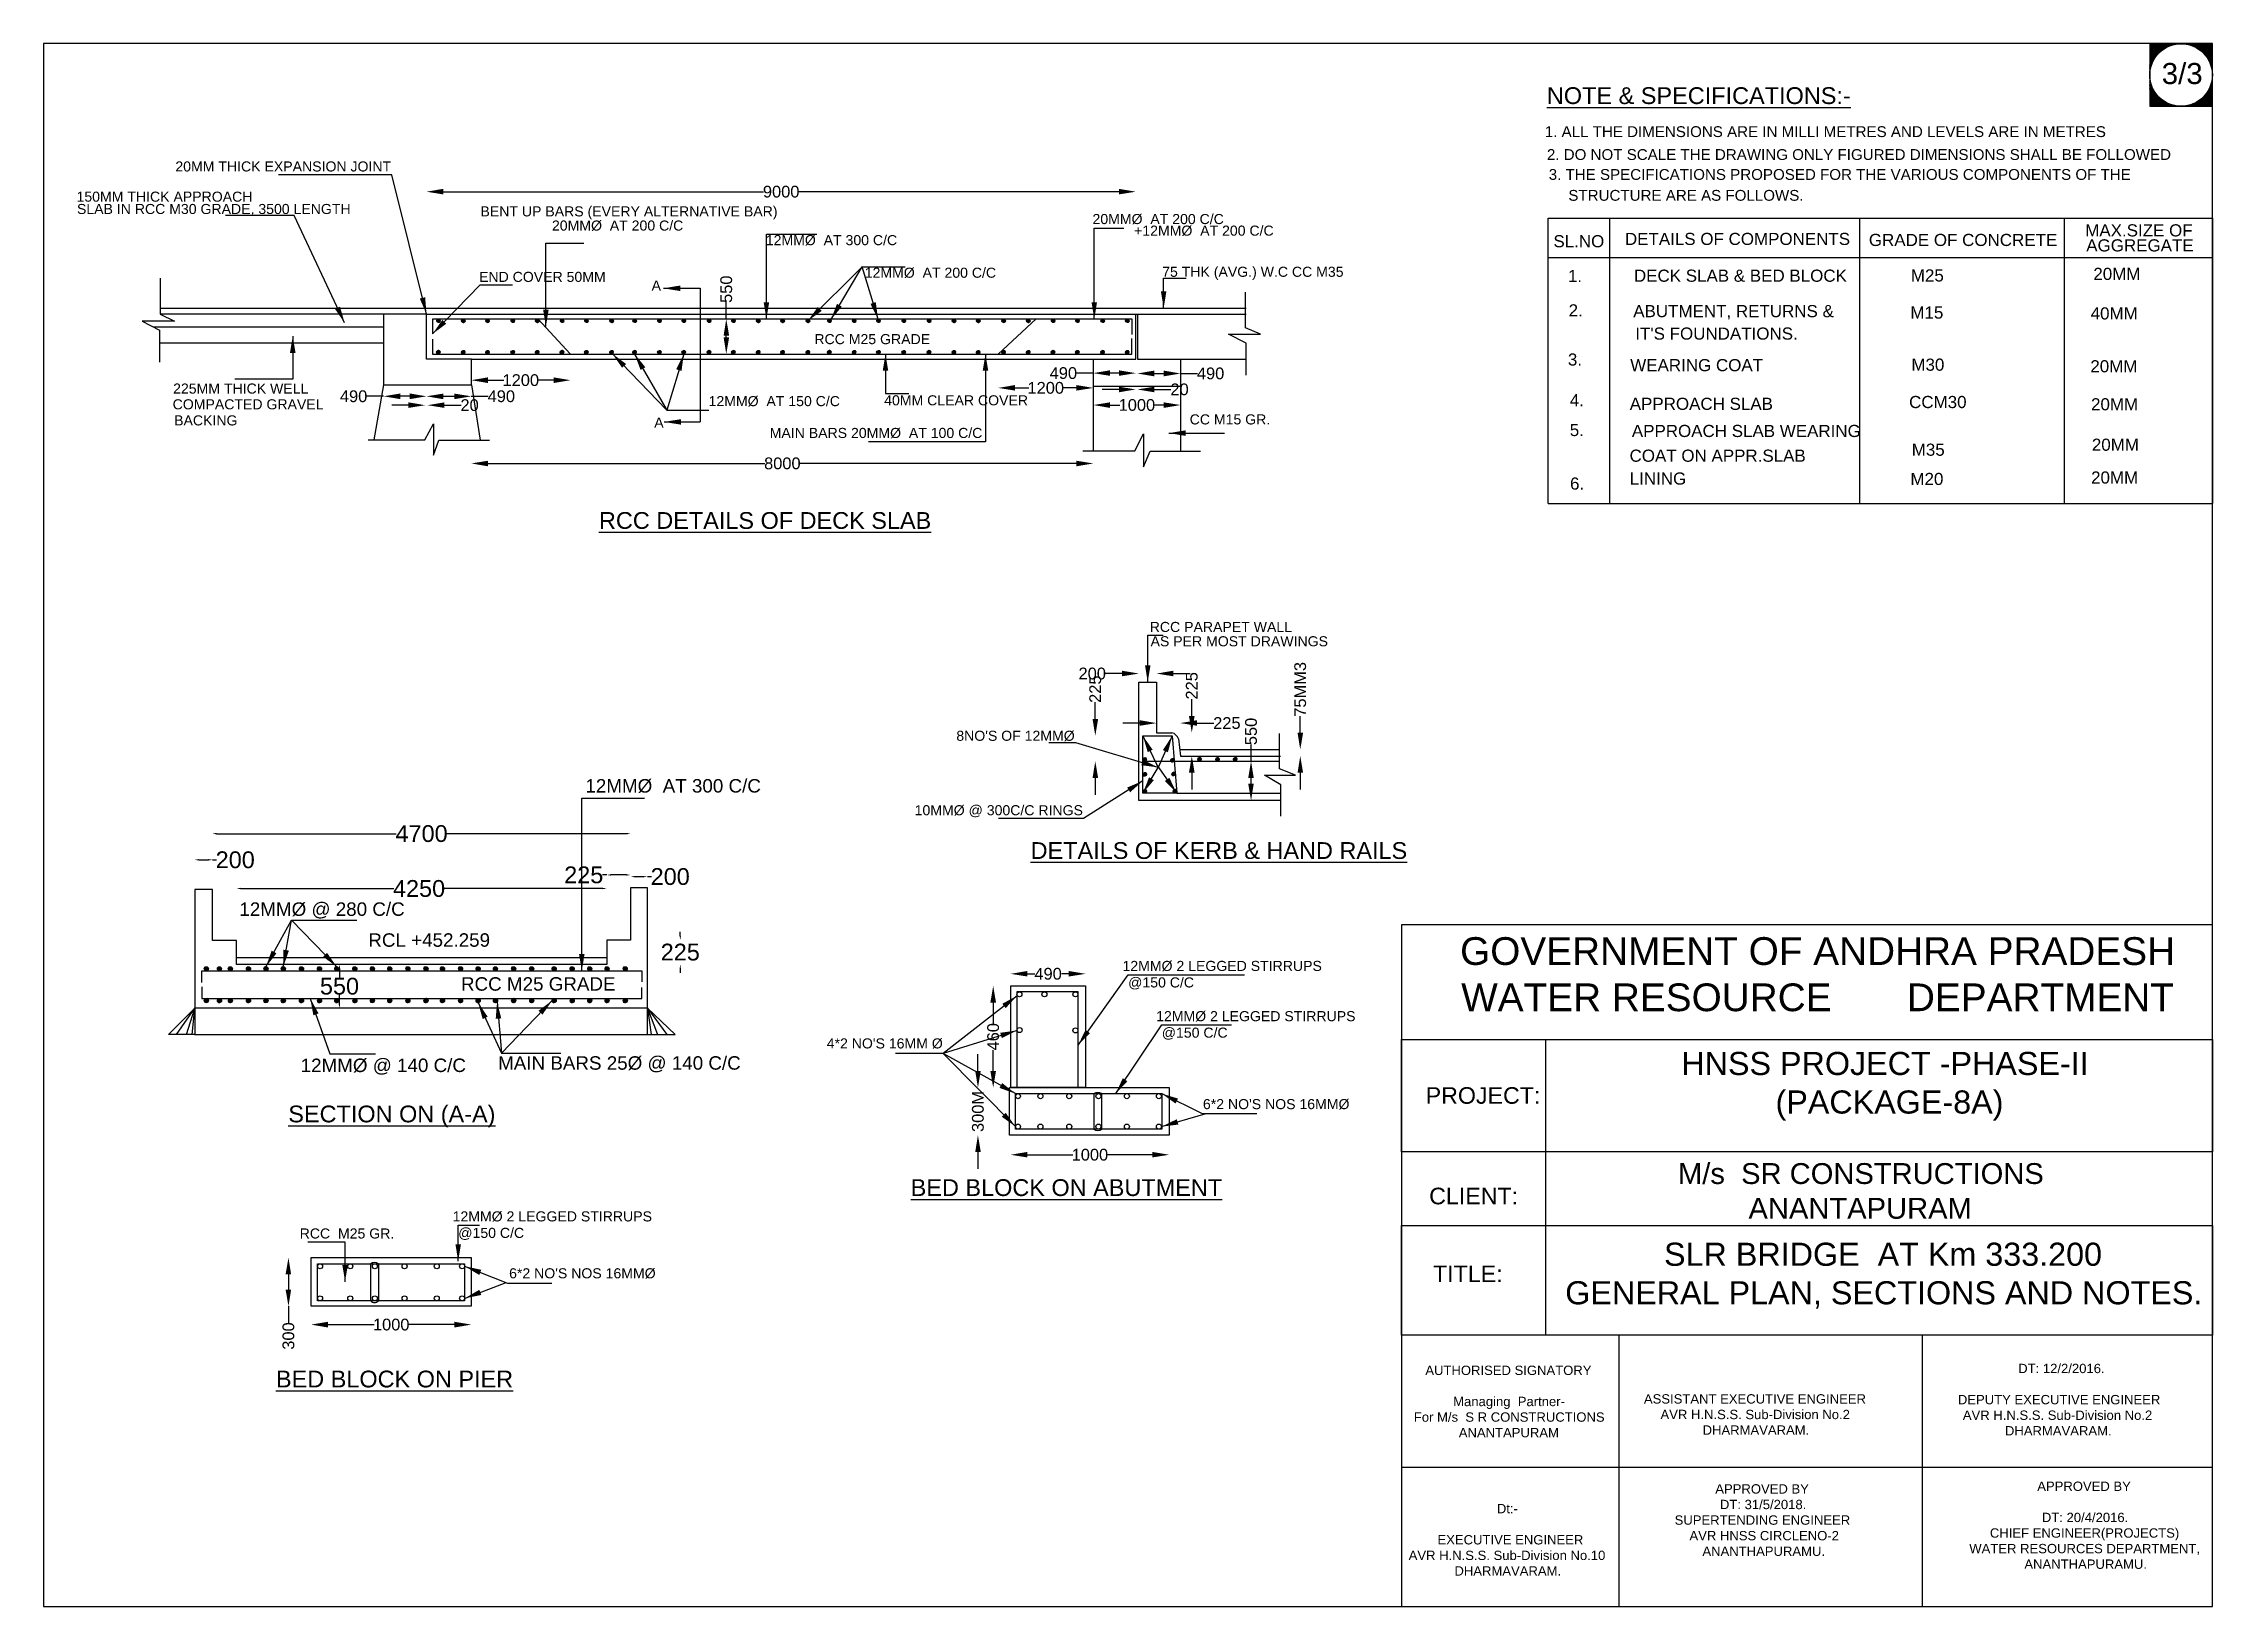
# Model space of a CAD drawing. Header units: millimetres. Extents: x 81220 to 94142, y -166114 to 12423.
# Drawn here: x 81220 to 94142, y 3109 to 12423 of the extents above; entities that cross this region are included whole.
import ezdxf

# ---------------------------------------------------------------- set-up
doc = ezdxf.new("R2010")
doc.units = ezdxf.units.MM
doc.header["$MEASUREMENT"] = 0
for name, color, linetype in [('DIMENSION', 7, 'Continuous'), ('DRAWING', 7, 'Continuous'), ('TEXT', 7, 'Continuous')]:
    doc.layers.add(name, color=color, linetype=linetype)
doc.styles.get("Standard").update_dxf_attribs({"font": 'arial.ttf'})
doc.dimstyles.new('ST100', dxfattribs={"dimtxt": 100, "dimasz": 25, "dimexe": 0, "dimexo": 300, "dimgap": 0.09, "dimtad": 0, "dimtih": 1, "dimtoh": 1, "dimdec": 0, "dimzin": 0, "dimdsep": 46, "dimtxsty": 'Standard', "dimcen": 0, "dimse1": 1, "dimse2": 1, "dimadec": 0, "dimazin": 0, "dimtfac": 1, "dimtdec": 0, "dimtofl": 0, "dimtmove": 0, "dimatfit": 3, "dimfxl": 2000, "dimtolj": 1, "dimtzin": 0, "dimarcsym": 0})
doc.dimstyles.get("Standard").update_dxf_attribs({"dimtxt": 70, "dimasz": 100, "dimexe": 0.18, "dimexo": 0.0625, "dimgap": 0.09, "dimtad": 0, "dimdec": 0, "dimzin": 0, "dimdsep": 46, "dimtxsty": 'Standard', "dimcen": 0.09, "dimse1": 1, "dimse2": 1, "dimadec": 0, "dimazin": 0, "dimtfac": 1, "dimtdec": 0, "dimtofl": 0, "dimtmove": 0, "dimatfit": 3, "dimfxl": 1, "dimtolj": 1, "dimtzin": 0, "dimarcsym": 0})

msp = doc.modelspace()

# ---------------------------------------------------------------- texts
at = {"layer": 'DRAWING'}
msp.add_text('3/3', height=125.57, dxfattribs=at).set_placement((93838.7, 12180.4))
at = {"layer": 'DRAWING', "color": 7}
for s, p in [('12MMØ  AT 300 C/C ', (84448.9, 7958.9)), ('12MMØ @ 280 C/C ', (82387.7, 7224.3)), ('RCL +452.259', (83155.7, 7040.2)), (' RCC M25 GRADE', (83676.6, 6778.6)), ('12MMØ @ 140 C/C ', (82752.7, 6293.8)), ('MAIN BARS 25Ø @ 140 C/C ', (83928.9, 6307.6))]:
    msp.add_text(s, height=80.162, rotation=0.01749, dxfattribs=at).set_placement(p)
at = {"layer": 'TEXT'}
for s, height, p in [('%%UNOTE & SPECIFICATIONS:-', 100.108, (90176.1, 12061.4)), ('1. ALL THE DIMENSIONS ARE IN MILLI METRES AND LEVELS ARE IN METRES', 64.467, (90163.6, 11864.7)), ('2. DO NOT SCALE THE DRAWING ONLY FIGURED DIMENSIONS SHALL BE FOLLOWED', 64.467, (90176.3, 11728.2)), ('20MM THICK EXPANSION JOINT', 60, (82006.4, 11659.5)), ('3. THE SPECIFICATIONS PROPOSED FOR THE VARIOUS COMPONENTS OF THE', 64.467, (90187.2, 11609.5)), ('150MM THICK APPROACH', 60, (81417.6, 11479.5)), ('STRUCTURE ARE AS FOLLOWS.', 64.467, (90304.1, 11485.1)), ('SLAB IN RCC M30 GRADE, 3500 LENGTH', 60, (81420.2, 11406.1)), ('BENT UP BARS (EVERY ALTERNATIVE BAR)', 60, (83823.7, 11391.9)), ('20MMØ  AT 200 C/C ', 60, (87469.5, 11346.1)), ('20MMØ  AT 200 C/C ', 60, (84249.6, 11307.4)), ('12MMØ  AT 300 C/C ', 60, (85523.5, 11220.5)), ('+12MMØ  AT 200 C/C ', 60, (87717.4, 11277.1)), ('SL.NO', 72.3, (90215, 11207.9)), ('DETAILS OF COMPONENTS', 72.3, (90641.2, 11221.6)), ('  GRADE OF CONCRETE', 72.3, (92038, 11215.5)), ('AGGREGATE', 72.3, (93389.1, 11183.1)), ('MAX.SIZE OF', 72.3, (93383, 11272.6)), ('END COVER 50MM', 60, (83815.4, 11001.6)), ('A', 60, (84843.2, 10949.9)), ('12MMØ  AT 200 C/C ', 60, (86112.8, 11026.4)), ('75 THK (AVG.) W.C CC M35', 60, (87884.6, 11031.9)), ('1.', 72.3, (90301.4, 11000.4)), ('DECK SLAB & BED BLOCK', 72.3, (90694.8, 11002.5)), ('M25', 72.3, (92344.3, 11004)), ('20MM', 72.3, (93431.3, 11013.2)), ('2.', 72.3, (90305.8, 10795.8)), ('ABUTMENT, RETURNS &', 72.3, (90690.6, 10791.4)), ('M15', 72.3, (92341.4, 10782.9)), ("IT'S FOUNDATIONS.", 72.3, (90703.1, 10657.6)), ('40MM', 72.3, (93415.3, 10777.9)), ('RCC M25 GRADE', 60, (85812.9, 10630.7)), ('3.', 72.3, (90301.4, 10503)), ('WEARING COAT', 72.3, (90672.7, 10469.5)), ('M30', 72.3, (92347.4, 10472.4)), ('20MM', 72.3, (93413.5, 10462.8)), ('225MM THICK WELL ', 60, (81992.9, 10336.2)), ('COMPACTED GRAVEL ', 60, (81990.2, 10242.3)), ('12MMØ  AT 150 C/C ', 60, (85182.7, 10261.3)), ('40MM CLEAR COVER', 60, (86228.5, 10266.1)), ('CC M15 GR.', 60, (88048.5, 10152.4)), ('4.', 72.3, (90313, 10260.7)), ('APPROACH SLAB', 72.3, (90669.8, 10239.2)), ('CCM30  ', 72.3, (92333.7, 10249.9)), ('20MM', 72.3, (93417.6, 10236.4)), ('BACKING', 60, (81999.1, 10146.5)), ('A', 60, (84858.8, 10133.7)), ('MAIN BARS 20MMØ  AT 100 C/C ', 60, (85546.7, 10071.7)), ('5.', 72.3, (90312.6, 10082.9)), ('APPROACH SLAB WEARING', 72.3, (90682.4, 10077.4)), ('COAT ON APPR.SLAB', 72.3, (90668.7, 9930.1)), ('M35', 72.3, (92349.5, 9965.8)), ('20MM', 72.3, (93422.5, 9995.5)), ('6.', 72.3, (90314.1, 9764.1)), ('LINING', 72.3, (90669.5, 9793.9)), ('M20', 72.3, (92341.6, 9791.5)), ('20MM', 72.3, (93417.8, 9800)), ('%%URCC DETAILS OF DECK SLAB', 100, (84529.7, 9530.2)), ('RCC PARAPET WALL', 60, (87810.4, 8915.8)), ('AS PER MOST DRAWINGS', 60, (87815.4, 8830.5)), ("8NO'S OF 12MMØ", 60, (86658.3, 8267.4)), ('10MMØ @ 300C/C RINGS', 60, (86410.1, 7823.9)), ('%%UDETAILS OF KERB & HAND RAILS', 100, (87100.9, 7563.6)), ('12MMØ 2 LEGGED STIRRUPS', 60, (87648.3, 6896.2)), ('@150 C/C', 60, (87681.7, 6797.8)), ('12MMØ 2 LEGGED STIRRUPS', 60, (87848.6, 6596.9)), ("4*2 NO'S 16MM Ø", 60, (85886.4, 6434.5)), ('@150 C/C', 60, (87882, 6498.6)), ('%%USECTION ON (A-A)', 100, (82679.1, 5994.2)), ("6*2 NO'S NOS 16MMØ", 60, (88127.4, 6072.8)), ('%%UBED BLOCK ON ABUTMENT', 100, (86386.6, 5555.3)), ('12MMØ 2 LEGGED STIRRUPS', 60, (83658, 5403.9)), ('RCC  M25 GR.', 60, (82746.9, 5302.1)), ('@150 C/C', 60, (83691.4, 5305.6)), ("6*2 NO'S NOS 16MMØ", 60, (83994.3, 5064.8)), ('%%UBED BLOCK ON PIER', 100, (82605.6, 4414.9))]:
    msp.add_text(s, height=height, dxfattribs=at).set_placement(p)
at = {"layer": 'TEXT', "color": 7, "width": 4713.872, "attachment_point": 5}
for s, insert, char_height in [('GOVERNMENT OF ANDHRA PRADESH\\PWATER RESOURCE       DEPARTMENT', (91788.6, 6875.8), 165.29), ('HNSS PROJECT -PHASE-II\\P (PACKAGE-8A)', (92190.3, 6209.4), 137.742)]:
    msp.add_mtext(s, dxfattribs=dict(at, insert=insert, char_height=char_height))
at = {"layer": 'TEXT', "attachment_point": 1}
for s, insert, char_height, width in [('PROJECT:', (89454.1, 6203.7), 98.96, 923.317), ('\\pi506.56;M/s  SR CONSTRUCTIONS \\P\\pi926.32;ANANTAPURAM', (90450.7, 5751.2), 124.229, 3170.187), ('CLIENT:', (89475, 5604.8), 98.96, 923.317), ('\\pi842.13;SLR BRIDGE  AT Km 333.200\\P\\pi253.48;GENERAL PLAN, SECTIONS AND NOTES.', (90031.9, 5277.2), 137.742, 4275.886), ('TITLE:', (89497.8, 5141), 98.96, 536.613), ('\\pi902.93;AUTHORISED SIGNATORY\\P\\pi1397.5;\\P\\pi1068.7;Managing  Partner-\\P\\pi834.42;For M/s  S R CONSTRUCTIONS\\P\\pi1102.2;ANANTAPURAM', (88549.2, 4544.6), 55.687, 2795.078), ('\\pi1122;  DT: 12/2/2016. \\P\\pi1397.5;\\P\\pi784.21; DEPUTY EXECUTIVE ENGINEER\\P\\pi835.39;AVR H.N.S.S. Sub-Division No.2\\P\\pi1086.2;DHARMAVARAM.', (91818.6, 4555.6), 55.687, 2795.078), ('\\pi1397.5;\\P\\P\\pi736.65;ASSISTANT EXECUTIVE ENGINEER\\P\\pi835.39;AVR H.N.S.S. Sub-Division No.2\\P\\pi1086.2;DHARMAVARAM.', (90017.6, 4559.9), 55.687, 2795.078), ('\\pi1119;APPROVED BY\\P\\pi1146.6;DT: 31/5/2018.  \\P\\pi876.76;SUPERTENDING ENGINEER                \\P\\pi943.54; AVR HNSS CIRCLENO-2\\P\\pi0;^I^I^I^I       ANANTHAPURAMU.', (90060.4, 3838), 55.687, 2795.078), ('\\pi1119;APPROVED BY\\P\\pi1397.5;\\P\\pi1146.6;DT: 20/4/2016.  \\P\\pi836.84;CHIEF ENGINEER(PROJECTS)                \\P\\pi714.24;WATER RESOURCES DEPARTMENT,\\P\\pi0;^I^I^I^I       ANANTHAPURAMU.', (91978.2, 3853.8), 55.687, 2795.078), ('\\pi1339.1;Dt:- \\P\\pi1397.5;\\P\\pi941.98;  EXECUTIVE ENGINEER\\P\\pi813.57;AVR H.N.S.S. Sub-Division No.10\\P\\pi1086.2;DHARMAVARAM.', (88539.3, 3720.6), 55.687, 2795.078)]:
    msp.add_mtext(s, dxfattribs=dict(at, insert=insert, char_height=char_height, width=width))

# ---------------------------------------------------------------- blocks, each defined once
blk = doc.blocks.new('*D6')
at = {"layer": 'Defpoints', "color": 0, "transparency": 16777216}
for p in [(83247, 10542), (83502, 10542), (83247, 10320)]:
    blk.add_point(p, dxfattribs=at)
at = {"layer": 'DRAWING', "color": 0, "lineweight": -2, "transparency": 16777216}
for p, q in [((83247, 10320), (83147, 10320)), ((83402, 10320), (83347, 10320))]:
    blk.add_line(p, q, dxfattribs=at)
at = {"layer": 'DRAWING', "color": 0, "transparency": 16777216}
for points in [[(83347, 10337), (83347, 10303), (83247, 10320)], [(83402, 10337), (83402, 10303), (83502, 10320)]]:
    blk.add_solid(points, dxfattribs=at)
at = {"layer": 'DRAWING', "color": 0, "transparency": 16777216, "insert": (83068, 10320), "char_height": 70, "attachment_point": 5}
blk.add_mtext('\\A1;490', dxfattribs=at)
blk = doc.blocks.new('*D7')
at = {"layer": 'Defpoints', "color": 0, "transparency": 16777216}
for p in [(83502, 10542), (83769, 10542), (83769, 10320)]:
    blk.add_point(p, dxfattribs=at)
at = {"layer": 'DRAWING', "color": 0, "lineweight": -2, "transparency": 16777216}
for p, q in [((83602, 10320), (83669, 10320)), ((83769, 10320), (83869, 10320))]:
    blk.add_line(p, q, dxfattribs=at)
at = {"layer": 'DRAWING', "color": 0, "transparency": 16777216}
for points in [[(83602, 10336), (83602, 10303), (83502, 10320)], [(83669, 10336), (83669, 10303), (83769, 10320)]]:
    blk.add_solid(points, dxfattribs=at)
at = {"layer": 'DRAWING', "color": 0, "transparency": 16777216, "insert": (83948, 10320), "char_height": 70, "attachment_point": 5}
blk.add_mtext('\\A1;490', dxfattribs=at)
blk = doc.blocks.new('*D5')
at = {"layer": 'Defpoints', "color": 0, "transparency": 16777216}
for p in [(83495, 10299), (83509, 10297), (83509, 10267)]:
    blk.add_point(p, dxfattribs=at)
at = {"layer": 'DRAWING', "color": 0, "lineweight": -2, "transparency": 16777216}
for p, q in [((83395, 10267), (83295, 10267)), ((83609, 10267), (83709, 10267))]:
    blk.add_line(p, q, dxfattribs=at)
at = {"layer": 'DRAWING', "color": 0, "transparency": 16777216}
for points in [[(83395, 10284), (83395, 10251), (83495, 10267)], [(83609, 10284), (83609, 10251), (83509, 10267)]]:
    blk.add_solid(points, dxfattribs=at)
at = {"layer": 'DRAWING', "color": 0, "transparency": 16777216, "insert": (83759, 10267), "char_height": 70, "attachment_point": 5}
blk.add_mtext('\\A1;20', dxfattribs=at)
blk = doc.blocks.new('*D8')
at = {"layer": 'Defpoints', "color": 0, "transparency": 16777216}
for p in [(84359, 10573), (83769, 10389), (84359, 10416)]:
    blk.add_point(p, dxfattribs=at)
at = {"layer": 'DRAWING', "color": 0, "lineweight": -2, "transparency": 16777216}
for p, q in [((83869, 10416), (83963, 10416)), ((84259, 10416), (84165, 10416))]:
    blk.add_line(p, q, dxfattribs=at)
at = {"layer": 'DRAWING', "color": 0, "transparency": 16777216}
for points in [[(83869, 10433), (83869, 10399), (83769, 10416)], [(84259, 10433), (84259, 10399), (84359, 10416)]]:
    blk.add_solid(points, dxfattribs=at)
at = {"layer": 'DRAWING', "color": 0, "transparency": 16777216, "insert": (84064, 10416), "char_height": 70, "attachment_point": 5}
blk.add_mtext('\\A1;1200', dxfattribs=at)
blk = doc.blocks.new('*D9')
at = {"layer": 'Defpoints', "color": 0, "transparency": 16777216}
for p in [(85288, 10781), (85288, 10781), (85288, 10572)]:
    blk.add_point(p, dxfattribs=at)
at = {"layer": 'DRAWING', "color": 0, "lineweight": -2, "transparency": 16777216}
for p, q in [((85288, 10781), (85288, 10881)), ((85288, 10672), (85288, 10681))]:
    blk.add_line(p, q, dxfattribs=at)
at = {"layer": 'DRAWING', "color": 0, "transparency": 16777216}
for points in [[(85272, 10681), (85305, 10681), (85288, 10781)], [(85272, 10672), (85305, 10672), (85288, 10572)]]:
    blk.add_solid(points, dxfattribs=at)
at = {"layer": 'DRAWING', "color": 0, "transparency": 16777216, "insert": (85288, 10958), "char_height": 70, "attachment_point": 5, "rotation": 90}
blk.add_mtext('\\A1;550', dxfattribs=at)
blk = doc.blocks.new('*D10')
at = {"layer": 'Defpoints', "color": 0, "transparency": 16777216}
for p in [(87474, 10542), (87727, 10542), (87474, 10458)]:
    blk.add_point(p, dxfattribs=at)
at = {"layer": 'DRAWING', "color": 0, "lineweight": -2, "transparency": 16777216}
for p, q in [((87474, 10458), (87374, 10458)), ((87627, 10458), (87574, 10458))]:
    blk.add_line(p, q, dxfattribs=at)
at = {"layer": 'DRAWING', "color": 0, "transparency": 16777216}
for points in [[(87574, 10475), (87574, 10442), (87474, 10458)], [(87627, 10475), (87627, 10442), (87727, 10458)]]:
    blk.add_solid(points, dxfattribs=at)
at = {"layer": 'DRAWING', "color": 0, "transparency": 16777216, "insert": (87296, 10458), "char_height": 70, "attachment_point": 5}
blk.add_mtext('\\A1;490', dxfattribs=at)
blk = doc.blocks.new('*D11')
at = {"layer": 'Defpoints', "color": 0, "transparency": 16777216}
for p in [(87737, 10542), (87994, 10542), (87994, 10456)]:
    blk.add_point(p, dxfattribs=at)
at = {"layer": 'DRAWING', "color": 0, "lineweight": -2, "transparency": 16777216}
for p, q in [((87837, 10456), (87894, 10456)), ((87994, 10456), (88094, 10456))]:
    blk.add_line(p, q, dxfattribs=at)
at = {"layer": 'DRAWING', "color": 0, "transparency": 16777216}
for points in [[(87837, 10473), (87837, 10439), (87737, 10456)], [(87894, 10473), (87894, 10439), (87994, 10456)]]:
    blk.add_solid(points, dxfattribs=at)
at = {"layer": 'DRAWING', "color": 0, "transparency": 16777216, "insert": (88173, 10456), "char_height": 70, "attachment_point": 5}
blk.add_mtext('\\A1;490', dxfattribs=at)
blk = doc.blocks.new('*D12')
at = {"layer": 'Defpoints', "color": 0, "transparency": 16777216}
for p in [(87727, 10399), (87737, 10399), (87737, 10361)]:
    blk.add_point(p, dxfattribs=at)
at = {"layer": 'DRAWING', "color": 0, "lineweight": -2, "transparency": 16777216}
for p, q in [((87627, 10361), (87527, 10361)), ((87837, 10361), (87937, 10361))]:
    blk.add_line(p, q, dxfattribs=at)
at = {"layer": 'DRAWING', "color": 0, "transparency": 16777216}
for points in [[(87627, 10377), (87627, 10344), (87727, 10361)], [(87837, 10377), (87837, 10344), (87737, 10361)]]:
    blk.add_solid(points, dxfattribs=at)
at = {"layer": 'DRAWING', "color": 0, "transparency": 16777216, "insert": (87988, 10361), "char_height": 70, "attachment_point": 5}
blk.add_mtext('\\A1;20', dxfattribs=at)
blk = doc.blocks.new('*D13')
at = {"layer": 'Defpoints', "color": 0, "transparency": 16777216}
for p in [(87474, 10268), (87994, 10268), (87994, 10268)]:
    blk.add_point(p, dxfattribs=at)
at = {"layer": 'DRAWING', "color": 0, "lineweight": -2, "transparency": 16777216}
for p, q in [((87574, 10268), (87633, 10268)), ((87894, 10268), (87836, 10268))]:
    blk.add_line(p, q, dxfattribs=at)
at = {"layer": 'DRAWING', "color": 0, "transparency": 16777216}
for points in [[(87574, 10284), (87574, 10251), (87474, 10268)], [(87894, 10284), (87894, 10251), (87994, 10268)]]:
    blk.add_solid(points, dxfattribs=at)
at = {"layer": 'DRAWING', "color": 0, "transparency": 16777216, "insert": (87734, 10268), "char_height": 70, "attachment_point": 5}
blk.add_mtext('\\A1;1000', dxfattribs=at)
blk = doc.blocks.new('*D14')
at = {"layer": 'Defpoints', "color": 0, "transparency": 16777216}
for p in [(83769, 10389), (87474, 10038), (83769, 9920)]:
    blk.add_point(p, dxfattribs=at)
at = {"layer": 'DRAWING', "color": 0, "lineweight": -2, "transparency": 16777216}
for p, q in [((83869, 9920), (85517, 9920)), ((87374, 9920), (85726, 9920))]:
    blk.add_line(p, q, dxfattribs=at)
at = {"layer": 'DRAWING', "color": 0, "transparency": 16777216}
for points in [[(83869, 9936), (83869, 9903), (83769, 9920)], [(87374, 9936), (87374, 9903), (87474, 9920)]]:
    blk.add_solid(points, dxfattribs=at)
at = {"layer": 'DRAWING', "color": 0, "transparency": 16777216, "insert": (85622, 9920), "char_height": 70, "attachment_point": 5}
blk.add_mtext('\\A1;8000', dxfattribs=at)
blk = doc.blocks.new('*D15')
at = {"layer": 'Defpoints', "color": 0, "lineweight": -2, "transparency": 16777216}
for p, q in [((83602, 11539), (85510, 11539)), ((87627, 11539), (85719, 11539))]:
    blk.add_line(p, q, dxfattribs=at)
at = {"layer": 'Defpoints', "color": 0, "transparency": 16777216}
for p in [(87727, 11539), (83502, 10809), (87727, 10809)]:
    blk.add_point(p, dxfattribs=at)
for points in [[(83602, 11556), (83602, 11523), (83502, 11539)], [(87627, 11556), (87627, 11523), (87727, 11539)]]:
    blk.add_solid(points, dxfattribs=at)
at = {"layer": 'Defpoints', "color": 0, "transparency": 16777216, "insert": (85615, 11539), "char_height": 70, "attachment_point": 5}
blk.add_mtext('\\A1;9000', dxfattribs=at)
blk = doc.blocks.new('*D16')
at = {"layer": 'Defpoints', "color": 0, "transparency": 16777216}
for p in [(86908, 10572), (87474, 10542), (87474, 10370)]:
    blk.add_point(p, dxfattribs=at)
at = {"layer": 'DRAWING', "color": 0, "lineweight": -2, "transparency": 16777216}
for p, q in [((87008, 10370), (87090, 10370)), ((87374, 10370), (87292, 10370))]:
    blk.add_line(p, q, dxfattribs=at)
at = {"layer": 'DRAWING', "color": 0, "transparency": 16777216}
for points in [[(87008, 10387), (87008, 10354), (86908, 10370)], [(87374, 10387), (87374, 10354), (87474, 10370)]]:
    blk.add_solid(points, dxfattribs=at)
at = {"layer": 'DRAWING', "color": 0, "transparency": 16777216, "insert": (87191, 10370), "char_height": 70, "attachment_point": 5}
blk.add_mtext('\\A1;1200', dxfattribs=at)
blk = doc.blocks.new('*D18')
at = {"layer": 'Defpoints', "color": 0, "ltscale": 0.4, "transparency": 16777216}
for p in [(82227, 7558), (82122, 7381), (82227, 7381)]:
    blk.add_point(p, dxfattribs=at)
at = {"layer": 'DIMENSION', "color": 0, "lineweight": -2, "ltscale": 0.4, "transparency": 16777216}
for p, q in [((82147, 7558), (82202, 7558)), ((82227, 7558), (82252, 7558))]:
    blk.add_line(p, q, dxfattribs=at)
at = {"layer": 'DIMENSION', "color": 0, "ltscale": 0.4, "transparency": 16777216}
for points in [[(82147, 7563), (82147, 7554), (82122, 7558)], [(82202, 7563), (82202, 7554), (82227, 7558)]]:
    blk.add_solid(points, dxfattribs=at)
at = {"layer": 'DIMENSION', "color": 0, "ltscale": 0.4, "transparency": 16777216, "insert": (82363, 7558), "char_height": 100, "attachment_point": 5}
blk.add_mtext('\\A1;200', dxfattribs=at)
blk = doc.blocks.new('*D19')
at = {"layer": 'Defpoints', "color": 0, "ltscale": 0.4, "transparency": 16777216}
for p in [(84576, 7387), (82371, 7078), (84576, 7080)]:
    blk.add_point(p, dxfattribs=at)
at = {"layer": 'DIMENSION', "color": 0, "lineweight": -2, "ltscale": 0.4, "transparency": 16777216}
for p, q in [((82396, 7387), (83307, 7387)), ((84551, 7387), (83609, 7387))]:
    blk.add_line(p, q, dxfattribs=at)
at = {"layer": 'DIMENSION', "color": 0, "ltscale": 0.4, "transparency": 16777216}
for points in [[(82396, 7392), (82396, 7383), (82371, 7387)], [(84551, 7392), (84551, 7383), (84576, 7387)]]:
    blk.add_solid(points, dxfattribs=at)
at = {"layer": 'DIMENSION', "color": 0, "ltscale": 0.4, "transparency": 16777216, "insert": (83458, 7387), "char_height": 100, "attachment_point": 5}
blk.add_mtext('\\A1;4250', dxfattribs=at)
blk = doc.blocks.new('*D21')
at = {"layer": 'Defpoints', "color": 0, "ltscale": 0.4, "transparency": 16777216}
for p in [(84576, 7468), (84576, 7329), (84718, 7336)]:
    blk.add_point(p, dxfattribs=at)
at = {"layer": 'DIMENSION', "color": 0, "lineweight": -2, "ltscale": 0.4, "transparency": 16777216}
for p, q in [((84576, 7468), (84551, 7468)), ((84693, 7468), (84601, 7468))]:
    blk.add_line(p, q, dxfattribs=at)
at = {"layer": 'DIMENSION', "color": 0, "ltscale": 0.4, "transparency": 16777216}
for points in [[(84601, 7472), (84601, 7464), (84576, 7468)], [(84693, 7472), (84693, 7464), (84718, 7468)]]:
    blk.add_solid(points, dxfattribs=at)
at = {"layer": 'DIMENSION', "color": 0, "ltscale": 0.4, "transparency": 16777216, "insert": (84439, 7468), "char_height": 100, "attachment_point": 5}
blk.add_mtext('\\A1;225', dxfattribs=at)
blk = doc.blocks.new('*D22')
at = {"layer": 'Defpoints', "color": 0, "ltscale": 0.4, "transparency": 16777216}
for p in [(84718, 7392), (84818, 7458), (84818, 7392)]:
    blk.add_point(p, dxfattribs=at)
at = {"layer": 'DIMENSION', "color": 0, "lineweight": -2, "ltscale": 0.4, "transparency": 16777216}
for p, q in [((84743, 7458), (84793, 7458)), ((84818, 7458), (84843, 7458))]:
    blk.add_line(p, q, dxfattribs=at)
at = {"layer": 'DIMENSION', "color": 0, "ltscale": 0.4, "transparency": 16777216}
for points in [[(84743, 7462), (84743, 7454), (84718, 7458)], [(84793, 7462), (84793, 7454), (84818, 7458)]]:
    blk.add_solid(points, dxfattribs=at)
at = {"layer": 'DIMENSION', "color": 0, "ltscale": 0.4, "transparency": 16777216, "insert": (84954, 7458), "char_height": 100, "attachment_point": 5}
blk.add_mtext('\\A1;200', dxfattribs=at)
blk = doc.blocks.new('*D17')
at = {"layer": 'Defpoints', "color": 0, "ltscale": 0.4, "transparency": 16777216}
for p in [(84576, 7080), (84576, 6935), (85014, 6935)]:
    blk.add_point(p, dxfattribs=at)
at = {"layer": 'DIMENSION', "color": 0, "lineweight": -2, "ltscale": 0.4, "transparency": 16777216}
for p, q in [((85014, 7105), (85014, 7130)), ((85014, 6910), (85014, 6885))]:
    blk.add_line(p, q, dxfattribs=at)
at = {"layer": 'DIMENSION', "color": 0, "ltscale": 0.4, "transparency": 16777216}
for points in [[(85010, 7105), (85018, 7105), (85014, 7080)], [(85010, 6910), (85018, 6910), (85014, 6935)]]:
    blk.add_solid(points, dxfattribs=at)
at = {"layer": 'DIMENSION', "color": 0, "ltscale": 0.4, "transparency": 16777216, "insert": (85014, 7008), "char_height": 100, "attachment_point": 5}
blk.add_mtext('\\A1;225', dxfattribs=at)
blk = doc.blocks.new('*D23')
at = {"layer": 'Defpoints', "color": 0, "ltscale": 0.4, "transparency": 16777216}
for p in [(82984, 6935), (82984, 6674), (82984, 6674)]:
    blk.add_point(p, dxfattribs=at)
at = {"layer": 'DIMENSION', "color": 0, "lineweight": -2, "ltscale": 0.4, "transparency": 16777216}
for p, q in [((82984, 6910), (82984, 6856)), ((82984, 6699), (82984, 6753))]:
    blk.add_line(p, q, dxfattribs=at)
at = {"layer": 'DIMENSION', "color": 0, "ltscale": 0.4, "transparency": 16777216}
for points in [[(82979, 6910), (82988, 6910), (82984, 6935)], [(82979, 6699), (82988, 6699), (82984, 6674)]]:
    blk.add_solid(points, dxfattribs=at)
at = {"layer": 'DIMENSION', "color": 0, "ltscale": 0.4, "transparency": 16777216, "insert": (82984, 6805), "char_height": 100, "attachment_point": 5}
blk.add_mtext('\\A1;550', dxfattribs=at)
blk = doc.blocks.new('*D24')
at = {"layer": 'Defpoints', "color": 0, "transparency": 16777216}
for p in [(88414, 8146), (88414, 8146), (88414, 7912)]:
    blk.add_point(p, dxfattribs=at)
at = {"layer": 'TEXT', "color": 0, "lineweight": -2, "transparency": 16777216}
for p, q in [((88414, 8146), (88414, 8246)), ((88414, 8012), (88414, 8046))]:
    blk.add_line(p, q, dxfattribs=at)
at = {"layer": 'TEXT', "color": 0, "transparency": 16777216}
for points in [[(88397, 8046), (88430, 8046), (88414, 8146)], [(88397, 8012), (88430, 8012), (88414, 7912)]]:
    blk.add_solid(points, dxfattribs=at)
at = {"layer": 'TEXT', "color": 0, "transparency": 16777216, "insert": (88414, 8323), "char_height": 70, "attachment_point": 5, "rotation": 90}
blk.add_mtext('\\A1;550', dxfattribs=at)
blk = doc.blocks.new('*D25')
at = {"layer": 'Defpoints', "color": 0, "transparency": 16777216}
for p in [(87851, 8369), (87992, 8373), (87992, 8372)]:
    blk.add_point(p, dxfattribs=at)
at = {"layer": 'TEXT', "color": 0, "lineweight": -2, "transparency": 16777216}
for p, q in [((87751, 8373), (87651, 8373)), ((88092, 8373), (88192, 8373))]:
    blk.add_line(p, q, dxfattribs=at)
at = {"layer": 'TEXT', "color": 0, "transparency": 16777216}
for points in [[(87751, 8390), (87751, 8357), (87851, 8373)], [(88092, 8390), (88092, 8357), (87992, 8373)]]:
    blk.add_solid(points, dxfattribs=at)
at = {"layer": 'TEXT', "color": 0, "transparency": 16777216, "insert": (88270, 8373), "char_height": 70, "attachment_point": 5}
blk.add_mtext('\\A1;225', dxfattribs=at)
blk = doc.blocks.new('*D26')
at = {"layer": 'Defpoints', "color": 0, "transparency": 16777216}
for p in [(88061, 8316), (88068, 8316), (88067, 8177)]:
    blk.add_point(p, dxfattribs=at)
at = {"layer": 'TEXT', "color": 0, "lineweight": -2, "transparency": 16777216}
for p, q in [((88061, 8416), (88061, 8516)), ((88061, 8077), (88061, 7977))]:
    blk.add_line(p, q, dxfattribs=at)
at = {"layer": 'TEXT', "color": 0, "transparency": 16777216}
for points in [[(88044, 8416), (88078, 8416), (88061, 8316)], [(88044, 8077), (88078, 8077), (88061, 8177)]]:
    blk.add_solid(points, dxfattribs=at)
at = {"layer": 'TEXT', "color": 0, "transparency": 16777216, "insert": (88061, 8595), "char_height": 70, "attachment_point": 5, "rotation": 90}
blk.add_mtext('\\A1;225', dxfattribs=at)
blk = doc.blocks.new('*D27')
at = {"layer": 'Defpoints', "color": 0, "transparency": 16777216}
for p in [(87746, 8668), (87746, 8617), (87851, 8617)]:
    blk.add_point(p, dxfattribs=at)
at = {"layer": 'TEXT', "color": 0, "lineweight": -2, "transparency": 16777216}
for p, q in [((87646, 8668), (87546, 8668)), ((87951, 8668), (88051, 8668))]:
    blk.add_line(p, q, dxfattribs=at)
at = {"layer": 'TEXT', "color": 0, "transparency": 16777216}
for points in [[(87646, 8685), (87646, 8652), (87746, 8668)], [(87951, 8685), (87951, 8652), (87851, 8668)]]:
    blk.add_solid(points, dxfattribs=at)
at = {"layer": 'TEXT', "color": 0, "transparency": 16777216, "insert": (87468, 8668), "char_height": 70, "attachment_point": 5}
blk.add_mtext('\\A1;200', dxfattribs=at)
blk = doc.blocks.new('*D28')
at = {"layer": 'Defpoints', "color": 0, "transparency": 16777216}
for p in [(87486, 8297), (87769, 8297), (87769, 8146)]:
    blk.add_point(p, dxfattribs=at)
at = {"layer": 'TEXT', "color": 0, "lineweight": -2, "transparency": 16777216}
for p, q in [((87486, 8397), (87486, 8497)), ((87486, 8046), (87486, 7946))]:
    blk.add_line(p, q, dxfattribs=at)
at = {"layer": 'TEXT', "color": 0, "transparency": 16777216}
for points in [[(87470, 8397), (87503, 8397), (87486, 8297)], [(87470, 8046), (87503, 8046), (87486, 8146)]]:
    blk.add_solid(points, dxfattribs=at)
at = {"layer": 'TEXT', "color": 0, "transparency": 16777216, "insert": (87486, 8575), "char_height": 70, "attachment_point": 5, "rotation": 90}
blk.add_mtext('\\A1;225', dxfattribs=at)
blk = doc.blocks.new('*D29')
at = {"layer": 'Defpoints', "color": 0, "transparency": 16777216}
for p in [(88584, 8215), (88584, 8177), (88707, 8215)]:
    blk.add_point(p, dxfattribs=at)
at = {"layer": 'TEXT', "color": 0, "lineweight": -2, "transparency": 16777216}
for p, q in [((88707, 8315), (88707, 8415)), ((88707, 8077), (88707, 7977))]:
    blk.add_line(p, q, dxfattribs=at)
at = {"layer": 'TEXT', "color": 0, "transparency": 16777216}
for points in [[(88691, 8315), (88724, 8315), (88707, 8215)], [(88691, 8077), (88724, 8077), (88707, 8177)]]:
    blk.add_solid(points, dxfattribs=at)
at = {"layer": 'TEXT', "color": 0, "transparency": 16777216, "insert": (88707, 8574), "char_height": 70, "attachment_point": 5, "rotation": 90}
blk.add_mtext('\\A1;75MM3', dxfattribs=at)
blk = doc.blocks.new('*D30')
at = {"layer": 'Defpoints', "color": 0, "transparency": 16777216}
for p in [(82815, 5188), (82680, 4898), (82815, 4898)]:
    blk.add_point(p, dxfattribs=at)
at = {"layer": 'TEXT', "color": 0, "lineweight": -2, "transparency": 16777216}
for p, q in [((82680, 5088), (82680, 4998)), ((82680, 4898), (82680, 4798))]:
    blk.add_line(p, q, dxfattribs=at)
at = {"layer": 'TEXT', "color": 0, "transparency": 16777216}
for points in [[(82663, 5088), (82696, 5088), (82680, 5188)], [(82663, 4998), (82696, 4998), (82680, 4898)]]:
    blk.add_solid(points, dxfattribs=at)
at = {"layer": 'TEXT', "color": 0, "transparency": 16777216, "insert": (82680, 4721), "char_height": 70, "attachment_point": 5, "rotation": 90}
blk.add_mtext('\\A1;300', dxfattribs=at)
blk = doc.blocks.new('*D31')
at = {"layer": 'Defpoints', "color": 0, "transparency": 16777216}
for p in [(82815, 4898), (83769, 4898), (83769, 4789)]:
    blk.add_point(p, dxfattribs=at)
at = {"layer": 'TEXT', "color": 0, "lineweight": -2, "transparency": 16777216}
for p, q in [((82915, 4789), (83191, 4789)), ((83669, 4789), (83393, 4789))]:
    blk.add_line(p, q, dxfattribs=at)
at = {"layer": 'TEXT', "color": 0, "transparency": 16777216}
for points in [[(82915, 4806), (82915, 4772), (82815, 4789)], [(83669, 4806), (83669, 4772), (83769, 4789)]]:
    blk.add_solid(points, dxfattribs=at)
at = {"layer": 'TEXT', "color": 0, "transparency": 16777216, "insert": (83292, 4789), "char_height": 70, "attachment_point": 5}
blk.add_mtext('\\A1;1000', dxfattribs=at)
blk = doc.blocks.new('*D32')
at = {"layer": 'Defpoints', "color": 0, "transparency": 16777216}
for p in [(87428, 6879), (86982, 6807), (87428, 6807)]:
    blk.add_point(p, dxfattribs=at)
at = {"layer": 'TEXT', "color": 0, "lineweight": -2, "transparency": 16777216}
for p, q in [((87082, 6879), (87126, 6879)), ((87328, 6879), (87284, 6879))]:
    blk.add_line(p, q, dxfattribs=at)
at = {"layer": 'TEXT', "color": 0, "transparency": 16777216}
for points in [[(87082, 6896), (87082, 6863), (86982, 6879)], [(87328, 6896), (87328, 6863), (87428, 6879)]]:
    blk.add_solid(points, dxfattribs=at)
at = {"layer": 'TEXT', "color": 0, "transparency": 16777216, "insert": (87205, 6879), "char_height": 70, "attachment_point": 5}
blk.add_mtext('\\A1;490', dxfattribs=at)
blk = doc.blocks.new('*D33')
at = {"layer": 'Defpoints', "color": 0, "transparency": 16777216}
for p in [(86982, 6201), (86787, 5918), (86982, 5918)]:
    blk.add_point(p, dxfattribs=at)
at = {"layer": 'TEXT', "color": 0, "lineweight": -2, "transparency": 16777216}
for p, q in [((86787, 6301), (86787, 6401)), ((86787, 5818), (86787, 5718))]:
    blk.add_line(p, q, dxfattribs=at)
at = {"layer": 'TEXT', "color": 0, "transparency": 16777216}
for points in [[(86771, 6301), (86804, 6301), (86787, 6201)], [(86771, 5818), (86804, 5818), (86787, 5918)]]:
    blk.add_solid(points, dxfattribs=at)
at = {"layer": 'TEXT', "color": 0, "transparency": 16777216, "insert": (86787, 6059), "char_height": 70, "attachment_point": 5, "rotation": 90}
blk.add_mtext('\\A1;300M', dxfattribs=at)
blk = doc.blocks.new('*D34')
at = {"layer": 'Defpoints', "color": 0, "transparency": 16777216}
for p in [(86982, 5918), (87926, 5918), (87926, 5801)]:
    blk.add_point(p, dxfattribs=at)
at = {"layer": 'TEXT', "color": 0, "lineweight": -2, "transparency": 16777216}
for p, q in [((87082, 5801), (87353, 5801)), ((87826, 5801), (87555, 5801))]:
    blk.add_line(p, q, dxfattribs=at)
at = {"layer": 'TEXT', "color": 0, "transparency": 16777216}
for points in [[(87082, 5818), (87082, 5785), (86982, 5801)], [(87826, 5818), (87826, 5785), (87926, 5801)]]:
    blk.add_solid(points, dxfattribs=at)
at = {"layer": 'TEXT', "color": 0, "transparency": 16777216, "insert": (87454, 5801), "char_height": 70, "attachment_point": 5}
blk.add_mtext('\\A1;1000', dxfattribs=at)
blk = doc.blocks.new('*D35')
at = {"layer": 'Defpoints', "color": 0, "transparency": 16777216}
for p in [(86878, 6807), (86976, 6807), (86976, 6201)]:
    blk.add_point(p, dxfattribs=at)
at = {"layer": 'TEXT', "color": 0, "lineweight": -2, "transparency": 16777216}
for p, q in [((86878, 6707), (86878, 6583)), ((86878, 6301), (86878, 6425))]:
    blk.add_line(p, q, dxfattribs=at)
at = {"layer": 'TEXT', "color": 0, "transparency": 16777216}
for points in [[(86861, 6707), (86895, 6707), (86878, 6807)], [(86861, 6301), (86895, 6301), (86878, 6201)]]:
    blk.add_solid(points, dxfattribs=at)
at = {"layer": 'TEXT', "color": 0, "transparency": 16777216, "insert": (86878, 6504), "char_height": 70, "attachment_point": 5, "rotation": 90}
blk.add_mtext('\\A1;460', dxfattribs=at)
blk = doc.blocks.new('*D20')
at = {"layer": 'Defpoints', "color": 0, "ltscale": 0.4, "transparency": 16777216}
for p in [(84718, 7714), (82227, 7381), (84718, -166114)]:
    blk.add_point(p, dxfattribs=at)
at = {"layer": 'DIMENSION', "color": 0, "lineweight": -2, "ltscale": 0.4, "transparency": 16777216}
for p, q in [((82252, 7714), (83321, 7714)), ((84693, 7714), (83624, 7714))]:
    blk.add_line(p, q, dxfattribs=at)
at = {"layer": 'DIMENSION', "color": 0, "ltscale": 0.4, "transparency": 16777216}
for points in [[(82252, 7719), (82252, 7710), (82227, 7714)], [(84693, 7719), (84693, 7710), (84718, 7714)]]:
    blk.add_solid(points, dxfattribs=at)
at = {"layer": 'DIMENSION', "color": 0, "ltscale": 0.4, "transparency": 16777216, "insert": (83473, 7714), "char_height": 100, "attachment_point": 5}
blk.add_mtext('\\A1;4700', dxfattribs=at)

# ---------------------------------------------------------------- dimensions: what is measured, and where the dimension line sits
at = {"layer": 'Defpoints'}
dim = msp.add_linear_dim(base=(87727, 11539.2), p1=(83502.4, 10809.4), p2=(87727, 10809.4), text='9000', dimstyle='Standard', override={"dimfxl": 2000}, dxfattribs=at)
dim.commit()
dim.dimension.update_dxf_attribs({"geometry": '*D15', "text_midpoint": (85614.7, 11539.2)})
at = {"layer": 'DIMENSION', "ltscale": 0.4}
for base, p1, p2, text, picture, middle in [((84718.1, 7714.4), (82227.2, 7380.7), (84718.1, -166114.4), '4700', '*D20', (83472.7, 7714.4)), ((82227.2, 7558.5), (82122, 7380.7), (82227.2, 7380.7), '200', '*D18', (82363.5, 7558.5)), ((84575.7, 7467.9), (84718.1, 7336.4), (84575.7, 7329.2), '225', '*D21', (84438.9, 7467.9)), ((84817.8, 7457.9), (84718.1, 7392.2), (84817.8, 7392.2), '200', '*D22', (84954, 7457.9))]:
    dim = msp.add_linear_dim(base=base, p1=p1, p2=p2, text=text, dimstyle='ST100', dxfattribs=at)
    dim.commit()
    dim.dimension.update_dxf_attribs({"geometry": picture, "text_midpoint": middle})
dim = msp.add_linear_dim(base=(84575.7, 7387.4), p1=(82371.2, 7078), p2=(84575.7, 7080.4), text='4250', dimstyle='ST100', dxfattribs=at)
dim.commit()
dim.dimension.update_dxf_attribs({"geometry": '*D19', "text_midpoint": (83458.2, 7387.4), "dimtype": 160})
for base, p1, p2, text, picture, middle in [((85013.7, 6935.4), (84575.7, 7080.4), (84575.7, 6935.4), '225', '*D17', (85013.7, 7007.9)), ((82983.6, 6673.6), (82983.6, 6935.4), (82983.6, 6673.6), '550', '*D23', (82983.6, 6804.5))]:
    dim = msp.add_linear_dim(base=base, p1=p1, p2=p2, angle=90, text=text, dimstyle='ST100', dxfattribs=at)
    dim.commit()
    dim.dimension.update_dxf_attribs({"geometry": picture, "text_midpoint": middle})
at = {"layer": 'DRAWING'}
dim = msp.add_linear_dim(base=(85288.3, 10780.7), p1=(85288.3, 10571.9), p2=(85288.3, 10780.7), angle=90, text='550', dimstyle='Standard', override={"dimfxl": 2000}, dxfattribs=at)
dim.commit()
dim.dimension.update_dxf_attribs({"geometry": '*D9', "text_midpoint": (85288.3, 10958)})
for base, p1, p2, text, picture, middle in [((83247.1, 10320), (83502.4, 10541.7), (83247.1, 10541.7), '490', '*D6', (83068.3, 10320)), ((83769.4, 10319.7), (83502.4, 10541.7), (83769.4, 10541.7), '490', '*D7', (83948.1, 10319.7)), ((84358.9, 10415.9), (83769.4, 10388.9), (84358.9, 10573), '1200', '*D8', (84064.1, 10415.9)), ((87474.4, 10370.3), (86907.9, 10571.9), (87474.4, 10541.7), '1200', '*D16', (87191.2, 10370.3)), ((87474.4, 10458.4), (87727, 10541.7), (87474.4, 10541.7), '490', '*D10', (87295.7, 10458.4)), ((87994.3, 10455.9), (87737.2, 10541.7), (87994.3, 10541.7), '490', '*D11', (88173, 10455.9)), ((83769.4, 9919.6), (87474.4, 10038.3), (83769.4, 10388.9), '8000', '*D14', (85621.9, 9919.6)), ((87737.2, 10360.7), (87727, 10399), (87737.2, 10399), '20', '*D12', (87987.9, 10360.7)), ((83508.7, 10267.2), (83495, 10298.9), (83508.7, 10296.7), '20', '*D5', (83759.4, 10267.2)), ((87994.3, 10267.7), (87474.4, 10268.3), (87994.3, 10267.7), '1000', '*D13', (87734.3, 10267.7))]:
    dim = msp.add_linear_dim(base=base, p1=p1, p2=p2, text=text, dimstyle='Standard', override={"dimfxl": 2000}, dxfattribs=at)
    dim.commit()
    dim.dimension.update_dxf_attribs({"geometry": picture, "text_midpoint": middle})
at = {"layer": 'TEXT'}
for base, p1, p2, text, picture, middle in [((87745.7, 8668.4), (87851.4, 8617.4), (87745.7, 8617.4), '200', '*D27', (87467.8, 8668.4)), ((87991.5, 8373.3), (87851.4, 8369.2), (87991.5, 8372.3), '225', '*D25', (88269.8, 8373.3)), ((87427.8, 6879.4), (86982.5, 6807.2), (87427.8, 6807.2), '490', '*D32', (87205.1, 6879.4)), ((87926, 5801.3), (86982.5, 5917.8), (87926, 5917.8), '1000', '*D34', (87454.2, 5801.3)), ((83768.7, 4789.1), (82815.2, 4898), (83768.7, 4898), '1000', '*D31', (83292, 4789.1))]:
    dim = msp.add_linear_dim(base=base, p1=p1, p2=p2, text=text, dimstyle='Standard', dxfattribs=at)
    dim.commit()
    dim.dimension.update_dxf_attribs({"geometry": picture, "text_midpoint": middle})
for base, p1, p2, text, picture, middle in [((88060.9, 8316.3), (88066.8, 8176.6), (88067.9, 8316.3), '225', '*D26', (88060.9, 8594.6)), ((88707.3, 8215.4), (88584.2, 8176.6), (88584.2, 8215.4), '75MM3', '*D29', (88707.3, 8574)), ((87486.2, 8297), (87769.4, 8145.8), (87769.4, 8297), '225', '*D28', (87486.2, 8575.3)), ((86877.8, 6807.2), (86976, 6200.9), (86976, 6807.2), '460', '*D35', (86877.8, 6504)), ((86787.3, 5917.8), (86982.5, 6200.9), (86982.5, 5917.8), '300M', '*D33', (86787.3, 6059.3)), ((82679.7, 4898), (82815.2, 5188.4), (82815.2, 4898), '300', '*D30', (82679.7, 4720.7))]:
    dim = msp.add_linear_dim(base=base, p1=p1, p2=p2, angle=90, text=text, dimstyle='Standard', dxfattribs=at)
    dim.commit()
    dim.dimension.update_dxf_attribs({"geometry": picture, "text_midpoint": middle})
dim = msp.add_linear_dim(base=(88413.8, 8145.8), p1=(88413.8, 7912.4), p2=(88413.8, 8145.8), angle=90, text='550', dimstyle='Standard', override={"dimtxt": 70}, dxfattribs=at)
dim.commit()
dim.dimension.update_dxf_attribs({"geometry": '*D24', "text_midpoint": (88413.8, 8323.1)})

# ---------------------------------------------------------------- hatches: boundary and pattern name
at = {"layer": 'DRAWING'}
h = msp.add_hatch(dxfattribs=at)
h.set_pattern_fill('ANSI31', color=256, scale=0.854282, style=0)
h.set_pattern_definition([(45, (39577.36617, 805.27464), (-0.07550853638, 0.07550853638), [])])
h.paths.add_polyline_path([(94140.6, 12422.8), (93767.9, 12422.8), (93767.9, 12247.1, -0.966869), (94140.6, 12234.5)])
h.paths.add_polyline_path([(93942.7, 12048.4, -0.3770756), (93767.9, 12222), (93767.9, 12048.4)])
h.paths.add_polyline_path([(94140.6, 12048.4), (94140.6, 12234.5, -0.3964382), (93965.4, 12048.4)])
h = msp.add_hatch(dxfattribs=at)
h.set_pattern_fill('ANSI31', color=256, style=0)
h.set_pattern_definition([(45, (30288.30379, 148.90231), (-0.08838834765, 0.08838834765), [])])
h.paths.add_polyline_path([(83584, 10770.3, 0.4091659), (83573.7, 10780.7), (83573.3, 10780.7, 0.4091659), (83563.1, 10770.3, 1)])
h = msp.add_hatch(dxfattribs=at)
h.set_pattern_fill('ANSI31', color=256, style=0)
h.set_pattern_definition([(45, (30436.09925, 148.90231), (-0.08838834765, 0.08838834765), [])])
h.paths.add_polyline_path([(83731.8, 10770.3, 0.4091659), (83721.5, 10780.7), (83721.1, 10780.7, 0.4091659), (83710.9, 10770.3, 1)])
h = msp.add_hatch(dxfattribs=at)
h.set_pattern_fill('ANSI31', color=256, style=0)
h.set_pattern_definition([(45, (30580.9176, 148.90231), (-0.08838834765, 0.08838834765), [])])
h.paths.add_polyline_path([(83876.6, 10770.3, 0.4091659), (83866.3, 10780.7), (83866, 10780.7, 0.4091659), (83855.7, 10770.3, 1)])
h = msp.add_hatch(dxfattribs=at)
h.set_pattern_fill('ANSI31', color=256, style=0)
h.set_pattern_definition([(45, (30731.60862, 148.90231), (-0.08838834765, 0.08838834765), [])])
h.paths.add_polyline_path([(84027.3, 10770.3, 0.4091659), (84017, 10780.7), (84016.7, 10780.7, 0.4091659), (84006.4, 10770.3, 1)])
h = msp.add_hatch(dxfattribs=at)
h.set_pattern_fill('ANSI31', color=256, style=0)
h.set_pattern_definition([(45, (30877.02297, 148.90231), (-0.08838834765, 0.08838834765), [])])
h.paths.add_polyline_path([(84172.7, 10770.3, 0.4091659), (84162.4, 10780.7), (84162.1, 10780.7, 0.4091659), (84151.8, 10770.3, 1)])
h = msp.add_hatch(dxfattribs=at)
h.set_pattern_fill('ANSI31', color=256, style=0)
h.set_pattern_definition([(45, (31024.81843, 148.90231), (-0.08838834765, 0.08838834765), [])])
h.paths.add_polyline_path([(84320.5, 10770.3, 0.4091659), (84310.2, 10780.7), (84309.9, 10780.7, 0.4091659), (84299.6, 10770.3, 1)])
h = msp.add_hatch(dxfattribs=at)
h.set_pattern_fill('ANSI31', color=256, style=0)
h.set_pattern_definition([(45, (31169.63677, 148.90231), (-0.08838834765, 0.08838834765), [])])
h.paths.add_polyline_path([(84465.3, 10770.3, 0.4091659), (84455, 10780.7), (84454.7, 10780.7, 0.4091659), (84444.4, 10770.3, 1)])
h = msp.add_hatch(dxfattribs=at)
h.set_pattern_fill('ANSI31', color=256, style=0)
h.set_pattern_definition([(45, (31320.3278, 148.90231), (-0.08838834765, 0.08838834765), [])])
h.paths.add_polyline_path([(84616, 10770.3, 0.4091659), (84605.7, 10780.7), (84605.4, 10780.7, 0.4091659), (84595.1, 10770.3, 1)])
h = msp.add_hatch(dxfattribs=at)
h.set_pattern_fill('ANSI31', color=256, style=0)
h.set_pattern_definition([(45, (31457.49108, 148.90231), (-0.08838834765, 0.08838834765), [])])
h.paths.add_polyline_path([(84753.1, 10770.3, 0.4091659), (84742.9, 10780.7), (84742.5, 10780.7, 0.4091659), (84732.3, 10770.3, 1)])
h = msp.add_hatch(dxfattribs=at)
h.set_pattern_fill('ANSI31', color=256, style=0)
h.set_pattern_definition([(45, (31605.28654, 148.90231), (-0.08838834765, 0.08838834765), [])])
h.paths.add_polyline_path([(84900.9, 10770.3, 0.4091659), (84890.7, 10780.7), (84890.3, 10780.7, 0.4091659), (84880.1, 10770.3, 1)])
h = msp.add_hatch(dxfattribs=at)
h.set_pattern_fill('ANSI31', color=256, style=0)
h.set_pattern_definition([(45, (31750.10488, 148.90231), (-0.08838834765, 0.08838834765), [])])
h.paths.add_polyline_path([(85045.8, 10770.3, 0.4091659), (85035.5, 10780.7), (85035.1, 10780.7, 0.4091659), (85024.9, 10770.3, 1)])
h = msp.add_hatch(dxfattribs=at)
h.set_pattern_fill('ANSI31', color=256, style=0)
h.set_pattern_definition([(45, (31900.79591, 148.90231), (-0.08838834765, 0.08838834765), [])])
h.paths.add_polyline_path([(85196.5, 10770.3, 0.4091659), (85186.2, 10780.7), (85185.8, 10780.7, 0.4091659), (85175.6, 10770.3, 1)])
h = msp.add_hatch(dxfattribs=at)
h.set_pattern_fill('ANSI31', color=256, style=0)
h.set_pattern_definition([(45, (32045.9232, 148.90231), (-0.08838834765, 0.08838834765), [])])
h.paths.add_polyline_path([(85341.6, 10770.3, 0.4091659), (85331.3, 10780.7), (85331, 10780.7, 0.4091659), (85320.7, 10770.3, 1)])
h = msp.add_hatch(dxfattribs=at)
h.set_pattern_fill('ANSI31', color=256, style=0)
h.set_pattern_definition([(45, (32193.71866, 148.90231), (-0.08838834765, 0.08838834765), [])])
h.paths.add_polyline_path([(85489.4, 10770.3, 0.4091659), (85479.1, 10780.7), (85478.8, 10780.7, 0.4091659), (85468.5, 10770.3, 1)])
h = msp.add_hatch(dxfattribs=at)
h.set_pattern_fill('ANSI31', color=256, style=0)
h.set_pattern_definition([(45, (32338.53701, 148.90231), (-0.08838834765, 0.08838834765), [])])
h.paths.add_polyline_path([(85634.2, 10770.3, 0.4091659), (85623.9, 10780.7), (85623.6, 10780.7, 0.4091659), (85613.3, 10770.3, 1)])
h = msp.add_hatch(dxfattribs=at)
h.set_pattern_fill('ANSI31', color=256, style=0)
h.set_pattern_definition([(45, (32489.22803, 148.90231), (-0.08838834765, 0.08838834765), [])])
h.paths.add_polyline_path([(85784.9, 10770.3, 0.4091659), (85774.6, 10780.7), (85774.3, 10780.7, 0.4091659), (85764, 10770.3, 1)])
h = msp.add_hatch(dxfattribs=at)
h.set_pattern_fill('ANSI31', color=256, style=0)
h.set_pattern_definition([(45, (32617.26628, 148.90231), (-0.08838834765, 0.08838834765), [])])
h.paths.add_polyline_path([(85912.9, 10770.3, 0.4091659), (85902.7, 10780.7), (85902.3, 10780.7, 0.4091659), (85892.1, 10770.3, 1)])
h = msp.add_hatch(dxfattribs=at)
h.set_pattern_fill('ANSI31', color=256, style=0)
h.set_pattern_definition([(45, (32765.06174, 148.90231), (-0.08838834765, 0.08838834765), [])])
h.paths.add_polyline_path([(86060.7, 10770.3, 0.4091659), (86050.5, 10780.7), (86050.1, 10780.7, 0.4091659), (86039.9, 10770.3, 1)])
h = msp.add_hatch(dxfattribs=at)
h.set_pattern_fill('ANSI31', color=256, style=0)
h.set_pattern_definition([(45, (32909.88009, 148.90231), (-0.08838834765, 0.08838834765), [])])
h.paths.add_polyline_path([(86205.5, 10770.3, 0.4091659), (86195.3, 10780.7), (86194.9, 10780.7, 0.4091659), (86184.7, 10770.3, 1)])
h = msp.add_hatch(dxfattribs=at)
h.set_pattern_fill('ANSI31', color=256, style=0)
h.set_pattern_definition([(45, (33060.57111, 148.90231), (-0.08838834765, 0.08838834765), [])])
h.paths.add_polyline_path([(86356.2, 10770.3, 0.4091659), (86346, 10780.7), (86345.6, 10780.7, 0.4091659), (86335.4, 10770.3, 1)])
h = msp.add_hatch(dxfattribs=at)
h.set_pattern_fill('ANSI31', color=256, style=0)
h.set_pattern_definition([(45, (33211.32741, 148.90231), (-0.08838834765, 0.08838834765), [])])
h.paths.add_polyline_path([(86507, 10770.3, 0.4091659), (86496.7, 10780.7), (86496.4, 10780.7, 0.4091659), (86486.1, 10770.3, 1)])
h = msp.add_hatch(dxfattribs=at)
h.set_pattern_fill('ANSI31', color=256, style=0)
h.set_pattern_definition([(45, (33359.12287, 148.90231), (-0.08838834765, 0.08838834765), [])])
h.paths.add_polyline_path([(86654.8, 10770.3, 0.4091659), (86644.5, 10780.7), (86644.2, 10780.7, 0.4091659), (86633.9, 10770.3, 1)])
h = msp.add_hatch(dxfattribs=at)
h.set_pattern_fill('ANSI31', color=256, style=0)
h.set_pattern_definition([(45, (33503.94121, 148.90231), (-0.08838834765, 0.08838834765), [])])
h.paths.add_polyline_path([(86799.6, 10770.3, 0.4091659), (86789.3, 10780.7), (86789, 10780.7, 0.4091659), (86778.7, 10770.3, 1)])
h = msp.add_hatch(dxfattribs=at)
h.set_pattern_fill('ANSI31', color=256, style=0)
h.set_pattern_definition([(45, (33654.63224, 148.90231), (-0.08838834765, 0.08838834765), [])])
h.paths.add_polyline_path([(86950.3, 10770.3, 0.4091659), (86940, 10780.7), (86939.7, 10780.7, 0.4091659), (86929.4, 10770.3, 1)])
h = msp.add_hatch(dxfattribs=at)
h.set_pattern_fill('ANSI31', color=256, style=0)
h.set_pattern_definition([(45, (33801.97813, 148.90231), (-0.08838834765, 0.08838834765), [])])
h.paths.add_polyline_path([(87097.6, 10770.3, 0.4091659), (87087.4, 10780.7), (87087, 10780.7, 0.4091659), (87076.8, 10770.3, 1)])
h = msp.add_hatch(dxfattribs=at)
h.set_pattern_fill('ANSI31', color=256, style=0)
h.set_pattern_definition([(45, (33949.77359, 148.90231), (-0.08838834765, 0.08838834765), [])])
h.paths.add_polyline_path([(87245.4, 10770.3, 0.4091659), (87235.2, 10780.7), (87234.8, 10780.7, 0.4091659), (87224.6, 10770.3, 1)])
h = msp.add_hatch(dxfattribs=at)
h.set_pattern_fill('ANSI31', color=256, style=0)
h.set_pattern_definition([(45, (34094.59193, 148.90231), (-0.08838834765, 0.08838834765), [])])
h.paths.add_polyline_path([(87390.2, 10770.3, 0.4091659), (87380, 10780.7), (87379.6, 10780.7, 0.4091659), (87369.4, 10770.3, 1)])
h = msp.add_hatch(dxfattribs=at)
h.set_pattern_fill('ANSI31', color=256, style=0)
h.set_pattern_definition([(45, (34245.28296, 148.90231), (-0.08838834765, 0.08838834765), [])])
h.paths.add_polyline_path([(87540.9, 10770.3, 0.4091659), (87530.7, 10780.7), (87530.3, 10780.7, 0.4091659), (87520.1, 10770.3, 1)])
h = msp.add_hatch(dxfattribs=at)
h.set_pattern_fill('ANSI31', color=256, style=0)
h.set_pattern_definition([(45, (34392.1049, 148.90231), (-0.08838834765, 0.08838834765), [])])
h.paths.add_polyline_path([(87687.8, 10770.3, 0.4091659), (87677.5, 10780.7), (87677.1, 10780.7, 0.4091659), (87666.9, 10770.3, 1)])
h = msp.add_hatch(dxfattribs=at)
h.set_pattern_fill('ANSI31', color=256, style=0)
h.set_pattern_definition([(315, (30287.43719, 21203.69272), (-0.08838834765, -0.08838834765), [])])
h.paths.add_polyline_path([(83562.2, 10582.3, 0.4091659), (83572.5, 10571.9), (83572.8, 10571.9, 0.4091659), (83583.1, 10582.3, 1)])
h = msp.add_hatch(dxfattribs=at)
h.set_pattern_fill('ANSI31', color=256, style=0)
h.set_pattern_definition([(315, (30435.23265, 21203.69272), (-0.08838834765, -0.08838834765), [])])
h.paths.add_polyline_path([(83730.9, 10582.3, -0.4091659), (83720.6, 10571.9), (83720.3, 10571.9, -0.4091659), (83710, 10582.3, -1)])
h = msp.add_hatch(dxfattribs=at)
h.set_pattern_fill('ANSI31', color=256, style=0)
h.set_pattern_definition([(315, (30580.051, 21203.69272), (-0.08838834765, -0.08838834765), [])])
h.paths.add_polyline_path([(83875.7, 10582.3, -0.4091659), (83865.5, 10571.9), (83865.1, 10571.9, -0.4091659), (83854.8, 10582.3, -1)])
h = msp.add_hatch(dxfattribs=at)
h.set_pattern_fill('ANSI31', color=256, style=0)
h.set_pattern_definition([(315, (30730.74202, 21203.69272), (-0.08838834765, -0.08838834765), [])])
h.paths.add_polyline_path([(84026.4, 10582.3, -0.4091659), (84016.1, 10571.9), (84015.8, 10571.9, -0.4091659), (84005.5, 10582.3, -1)])
h = msp.add_hatch(dxfattribs=at)
h.set_pattern_fill('ANSI31', color=256, style=0)
h.set_pattern_definition([(315, (30876.15637, 21203.69272), (-0.08838834765, -0.08838834765), [])])
h.paths.add_polyline_path([(84171.8, 10582.3, -0.4091659), (84161.6, 10571.9), (84161.2, 10571.9, -0.4091659), (84150.9, 10582.3, -1)])
h = msp.add_hatch(dxfattribs=at)
h.set_pattern_fill('ANSI31', color=256, style=0)
h.set_pattern_definition([(315, (31023.95183, 21203.69272), (-0.08838834765, -0.08838834765), [])])
h.paths.add_polyline_path([(84319.6, 10582.3, -0.4091659), (84309.4, 10571.9), (84309, 10571.9, -0.4091659), (84298.7, 10582.3, -1)])
h = msp.add_hatch(dxfattribs=at)
h.set_pattern_fill('ANSI31', color=256, style=0)
h.set_pattern_definition([(315, (31168.77018, 21203.69272), (-0.08838834765, -0.08838834765), [])])
h.paths.add_polyline_path([(84464.4, 10582.3, -0.4091659), (84454.2, 10571.9), (84453.8, 10571.9, -0.4091659), (84443.6, 10582.3, -1)])
h = msp.add_hatch(dxfattribs=at)
h.set_pattern_fill('ANSI31', color=256, style=0)
h.set_pattern_definition([(315, (31319.4612, 21203.69272), (-0.08838834765, -0.08838834765), [])])
h.paths.add_polyline_path([(84615.1, 10582.3, -0.4091659), (84604.9, 10571.9), (84604.5, 10571.9, -0.4091659), (84594.2, 10582.3, -1)])
h = msp.add_hatch(dxfattribs=at)
h.set_pattern_fill('ANSI31', color=256, style=0)
h.set_pattern_definition([(315, (31456.62448, 21203.69272), (-0.08838834765, -0.08838834765), [])])
h.paths.add_polyline_path([(84752.3, 10582.3, -0.4091659), (84742, 10571.9), (84741.7, 10571.9, -0.4091659), (84731.4, 10582.3, -1)])
h = msp.add_hatch(dxfattribs=at)
h.set_pattern_fill('ANSI31', color=256, style=0)
h.set_pattern_definition([(315, (31604.41994, 21203.69272), (-0.08838834765, -0.08838834765), [])])
h.paths.add_polyline_path([(84900.1, 10582.3, -0.4091659), (84889.8, 10571.9), (84889.5, 10571.9, -0.4091659), (84879.2, 10582.3, -1)])
h = msp.add_hatch(dxfattribs=at)
h.set_pattern_fill('ANSI31', color=256, style=0)
h.set_pattern_definition([(315, (31749.23829, 21203.69272), (-0.08838834765, -0.08838834765), [])])
h.paths.add_polyline_path([(85044.9, 10582.3, -0.4091659), (85034.6, 10571.9), (85034.3, 10571.9, -0.4091659), (85024, 10582.3, -1)])
h = msp.add_hatch(dxfattribs=at)
h.set_pattern_fill('ANSI31', color=256, style=0)
h.set_pattern_definition([(315, (31899.92931, 21203.69272), (-0.08838834765, -0.08838834765), [])])
h.paths.add_polyline_path([(85195.6, 10582.3, -0.4091659), (85185.3, 10571.9), (85185, 10571.9, -0.4091659), (85174.7, 10582.3, -1)])
h = msp.add_hatch(dxfattribs=at)
h.set_pattern_fill('ANSI31', color=256, style=0)
h.set_pattern_definition([(315, (32045.0566, 21203.69272), (-0.08838834765, -0.08838834765), [])])
h.paths.add_polyline_path([(85340.7, 10582.3, -0.4091659), (85330.5, 10571.9), (85330.1, 10571.9, -0.4091659), (85319.8, 10582.3, -1)])
h = msp.add_hatch(dxfattribs=at)
h.set_pattern_fill('ANSI31', color=256, style=0)
h.set_pattern_definition([(315, (32192.85206, 21203.69272), (-0.08838834765, -0.08838834765), [])])
h.paths.add_polyline_path([(85488.5, 10582.3, -0.4091659), (85478.3, 10571.9), (85477.9, 10571.9, -0.4091659), (85467.6, 10582.3, -1)])
h = msp.add_hatch(dxfattribs=at)
h.set_pattern_fill('ANSI31', color=256, style=0)
h.set_pattern_definition([(315, (32337.67041, 21203.69272), (-0.08838834765, -0.08838834765), [])])
h.paths.add_polyline_path([(85633.3, 10582.3, -0.4091659), (85623.1, 10571.9), (85622.7, 10571.9, -0.4091659), (85612.5, 10582.3, -1)])
h = msp.add_hatch(dxfattribs=at)
h.set_pattern_fill('ANSI31', color=256, style=0)
h.set_pattern_definition([(315, (32488.36143, 21203.69272), (-0.08838834765, -0.08838834765), [])])
h.paths.add_polyline_path([(85784, 10582.3, -0.4091659), (85773.8, 10571.9), (85773.4, 10571.9, -0.4091659), (85763.2, 10582.3, -1)])
h = msp.add_hatch(dxfattribs=at)
h.set_pattern_fill('ANSI31', color=256, style=0)
h.set_pattern_definition([(315, (32616.39968, 21203.69272), (-0.08838834765, -0.08838834765), [])])
h.paths.add_polyline_path([(85912.1, 10582.3, -0.4091659), (85901.8, 10571.9), (85901.4, 10571.9, -0.4091659), (85891.2, 10582.3, -1)])
h = msp.add_hatch(dxfattribs=at)
h.set_pattern_fill('ANSI31', color=256, style=0)
h.set_pattern_definition([(315, (32764.19514, 21203.69272), (-0.08838834765, -0.08838834765), [])])
h.paths.add_polyline_path([(86059.9, 10582.3, -0.4091659), (86049.6, 10571.9), (86049.2, 10571.9, -0.4091659), (86039, 10582.3, -1)])
h = msp.add_hatch(dxfattribs=at)
h.set_pattern_fill('ANSI31', color=256, style=0)
h.set_pattern_definition([(315, (32909.01349, 21203.69272), (-0.08838834765, -0.08838834765), [])])
h.paths.add_polyline_path([(86204.7, 10582.3, -0.4091659), (86194.4, 10571.9), (86194.1, 10571.9, -0.4091659), (86183.8, 10582.3, -1)])
h = msp.add_hatch(dxfattribs=at)
h.set_pattern_fill('ANSI31', color=256, style=0)
h.set_pattern_definition([(315, (33059.70451, 21203.69272), (-0.08838834765, -0.08838834765), [])])
h.paths.add_polyline_path([(86355.4, 10582.3, -0.4091659), (86345.1, 10571.9), (86344.7, 10571.9, -0.4091659), (86334.5, 10582.3, -1)])
h = msp.add_hatch(dxfattribs=at)
h.set_pattern_fill('ANSI31', color=256, style=0)
h.set_pattern_definition([(315, (33210.46081, 21203.69272), (-0.08838834765, -0.08838834765), [])])
h.paths.add_polyline_path([(86506.1, 10582.3, -0.4091659), (86495.9, 10571.9), (86495.5, 10571.9, -0.4091659), (86485.2, 10582.3, -1)])
h = msp.add_hatch(dxfattribs=at)
h.set_pattern_fill('ANSI31', color=256, style=0)
h.set_pattern_definition([(315, (33358.25627, 21203.69272), (-0.08838834765, -0.08838834765), [])])
h.paths.add_polyline_path([(86653.9, 10582.3, -0.4091659), (86643.7, 10571.9), (86643.3, 10571.9, -0.4091659), (86633, 10582.3, -1)])
h = msp.add_hatch(dxfattribs=at)
h.set_pattern_fill('ANSI31', color=256, style=0)
h.set_pattern_definition([(315, (33503.07462, 21203.69272), (-0.08838834765, -0.08838834765), [])])
h.paths.add_polyline_path([(86798.7, 10582.3, -0.4091659), (86788.5, 10571.9), (86788.1, 10571.9, -0.4091659), (86777.9, 10582.3, -1)])
h = msp.add_hatch(dxfattribs=at)
h.set_pattern_fill('ANSI31', color=256, style=0)
h.set_pattern_definition([(315, (33653.76564, 21203.69272), (-0.08838834765, -0.08838834765), [])])
h.paths.add_polyline_path([(86949.4, 10582.3, -0.4091659), (86939.2, 10571.9), (86938.8, 10571.9, -0.4091659), (86928.6, 10582.3, -1)])
h = msp.add_hatch(dxfattribs=at)
h.set_pattern_fill('ANSI31', color=256, style=0)
h.set_pattern_definition([(315, (33801.11153, 21203.69272), (-0.08838834765, -0.08838834765), [])])
h.paths.add_polyline_path([(87096.8, 10582.3, -0.4091659), (87086.5, 10571.9), (87086.2, 10571.9, -0.4091659), (87075.9, 10582.3, -1)])
h = msp.add_hatch(dxfattribs=at)
h.set_pattern_fill('ANSI31', color=256, style=0)
h.set_pattern_definition([(315, (33948.90699, 21203.69272), (-0.08838834765, -0.08838834765), [])])
h.paths.add_polyline_path([(87244.6, 10582.3, -0.4091659), (87234.3, 10571.9), (87234, 10571.9, -0.4091659), (87223.7, 10582.3, -1)])
h = msp.add_hatch(dxfattribs=at)
h.set_pattern_fill('ANSI31', color=256, style=0)
h.set_pattern_definition([(315, (34093.72534, 21203.69272), (-0.08838834765, -0.08838834765), [])])
h.paths.add_polyline_path([(87389.4, 10582.3, -0.4091659), (87379.1, 10571.9), (87378.8, 10571.9, -0.4091659), (87368.5, 10582.3, -1)])
h = msp.add_hatch(dxfattribs=at)
h.set_pattern_fill('ANSI31', color=256, style=0)
h.set_pattern_definition([(315, (34244.41636, 21203.69272), (-0.08838834765, -0.08838834765), [])])
h.paths.add_polyline_path([(87540.1, 10582.3, -0.4091659), (87529.8, 10571.9), (87529.5, 10571.9, -0.4091659), (87519.2, 10582.3, -1)])
h = msp.add_hatch(dxfattribs=at)
h.set_pattern_fill('ANSI31', color=256, style=0)
h.set_pattern_definition([(315, (34391.2383, 21203.69272), (-0.08838834765, -0.08838834765), [])])
h.paths.add_polyline_path([(87686.9, 10582.3, -0.4091659), (87676.6, 10571.9), (87676.3, 10571.9, -0.4091659), (87666, 10582.3, -1)])
h = msp.add_hatch(dxfattribs=at)
h.set_pattern_fill('ANSI31', color=256, style=0)
h.set_pattern_definition([(315, (34494.64593, 18777.55027), (-0.08838834765, -0.08838834765), [])])
h.paths.add_polyline_path([(87790.3, 8156.2, -0.4091659), (87780, 8145.8), (87779.7, 8145.8, -0.4091659), (87769.4, 8156.2, -1)])
h = msp.add_hatch(dxfattribs=at)
h.set_pattern_fill('ANSI31', color=256, style=0)
h.set_pattern_definition([(315, (34660.99208, 18772.58525), (-0.08838834765, -0.08838834765), [])])
h.paths.add_polyline_path([(87956.6, 8151.2, -0.4091659), (87946.4, 8140.8), (87946, 8140.8, -0.4091659), (87935.8, 8151.2, -1)])
h = msp.add_hatch(dxfattribs=at)
h.set_pattern_fill('ANSI31', color=256, style=0)
h.set_pattern_definition([(315, (34821.46556, 18779.08517), (-0.08838834765, -0.08838834765), [])])
h.paths.add_polyline_path([(88117.1, 8157.7, -0.4091659), (88106.9, 8147.3), (88106.5, 8147.3, -0.4091659), (88096.3, 8157.7, -1)])
h = msp.add_hatch(dxfattribs=at)
h.set_pattern_fill('ANSI31', color=256, style=0)
h.set_pattern_definition([(315, (34929.28929, 18778.04954), (-0.08838834765, -0.08838834765), [])])
h.paths.add_polyline_path([(88224.9, 8156.7, -0.4091659), (88214.7, 8146.3), (88214.3, 8146.3, -0.4091659), (88204.1, 8156.7, -1)])
h = msp.add_hatch(dxfattribs=at)
h.set_pattern_fill('ANSI31', color=256, style=0)
h.set_pattern_definition([(315, (35033.63306, 18778.58421), (-0.08838834765, -0.08838834765), [])])
h.paths.add_polyline_path([(88329.3, 8157.2, -0.4091659), (88319, 8146.8), (88318.7, 8146.8, -0.4091659), (88308.4, 8157.2, -1)])
h = msp.add_hatch(dxfattribs=at)
h.set_pattern_fill('ANSI31', color=256, style=0)
h.set_pattern_definition([(315, (34495.98364, 18688.75435), (-0.08838834765, -0.08838834765), [])])
h.paths.add_polyline_path([(87791.6, 8067.4, -0.4091659), (87781.4, 8057), (87781, 8057, -0.4091659), (87770.8, 8067.4, -1)])
h = msp.add_hatch(dxfattribs=at)
h.set_pattern_fill('ANSI31', color=256, style=0)
h.set_pattern_definition([(315, (34667.43422, 18690.75276), (-0.08838834765, -0.08838834765), [])])
h.paths.add_polyline_path([(87963.1, 8069.4, -0.4091659), (87952.8, 8059), (87952.5, 8059, -0.4091659), (87942.2, 8069.4, -1)])
h = msp.add_hatch(dxfattribs=at)
h.set_pattern_fill('ANSI31', color=256, style=0)
h.set_pattern_definition([(315, (34495.66249, 18587.77027), (-0.08838834765, -0.08838834765), [])])
h.paths.add_polyline_path([(87791.3, 7966.4, -0.4091659), (87781.1, 7956), (87780.7, 7956, -0.4091659), (87770.5, 7966.4, -1)])
h = msp.add_hatch(dxfattribs=at)
h.set_pattern_fill('ANSI31', color=256, style=0)
h.set_pattern_definition([(315, (34675.50968, 18588.17265), (-0.08838834765, -0.08838834765), [])])
h.paths.add_polyline_path([(87971.2, 7966.8, -0.4091659), (87960.9, 7956.4), (87960.6, 7956.4, -0.4091659), (87950.3, 7966.8, -1)])
h = msp.add_hatch(dxfattribs=at)
h.set_pattern_fill('ANSI31', color=256, style=0)
h.set_pattern_definition([(45, (30292.13212, 195.29874), (-0.08838834765, 0.08838834765), [])])
h.paths.add_polyline_path([(82203.2, 6909.1, 1), (82178.7, 6909.1, 0.3857977), (82189.8, 6896.9), (82192.1, 6896.9, 0.3857977)])
h = msp.add_hatch(dxfattribs=at)
h.set_pattern_fill('ANSI31', color=256, style=0)
h.set_pattern_definition([(45, (30370.00246, 195.35734), (-0.08838834765, 0.08838834765), [])])
h.paths.add_polyline_path([(82281, 6909.1, 1), (82256.6, 6909.1, 0.3857977), (82267.6, 6897), (82270, 6897, 0.3857977)])
h = msp.add_hatch(dxfattribs=at)
h.set_pattern_fill('ANSI31', color=256, style=0)
h.set_pattern_definition([(45, (30435.09776, 195.35734), (-0.08838834765, 0.08838834765), [])])
h.paths.add_polyline_path([(82346.1, 6909.1, 1), (82321.7, 6909.1, 0.3857977), (82332.7, 6897), (82335.1, 6897, 0.3857977)])
h = msp.add_hatch(dxfattribs=at)
h.set_pattern_fill('ANSI31', color=256, style=0)
h.set_pattern_definition([(45, (30542.90289, 195.35734), (-0.08838834765, 0.08838834765), [])])
h.paths.add_polyline_path([(82453.9, 6909.1, 1), (82429.5, 6909.1, 0.3857977), (82440.5, 6897), (82442.9, 6897, 0.3857977)])
h = msp.add_hatch(dxfattribs=at)
h.set_pattern_fill('ANSI31', color=256, style=0)
h.set_pattern_definition([(45, (30647.35339, 195.29874), (-0.08838834765, 0.08838834765), [])])
h.paths.add_polyline_path([(82558.4, 6909.1, 1), (82533.9, 6909.1, 0.3857977), (82545, 6896.9), (82547.4, 6896.9, 0.3857977)])
h = msp.add_hatch(dxfattribs=at)
h.set_pattern_fill('ANSI31', color=256, style=0)
h.set_pattern_definition([(45, (30750.56346, 195.29874), (-0.08838834765, 0.08838834765), [])])
h.paths.add_polyline_path([(82661.6, 6909.1, 1), (82637.2, 6909.1, 0.3857977), (82648.2, 6896.9), (82650.6, 6896.9, 0.3857977)])
h = msp.add_hatch(dxfattribs=at)
h.set_pattern_fill('ANSI31', color=256, style=0)
h.set_pattern_definition([(45, (30858.95762, 195.35734), (-0.08838834765, 0.08838834765), [])])
h.paths.add_polyline_path([(82770, 6909.1, 1), (82745.6, 6909.1, 0.3857977), (82756.6, 6897), (82759, 6897, 0.3857977)])
h = msp.add_hatch(dxfattribs=at)
h.set_pattern_fill('ANSI31', color=256, style=0)
h.set_pattern_definition([(45, (30966.43288, 195.35734), (-0.08838834765, 0.08838834765), [])])
h.paths.add_polyline_path([(82877.5, 6909.1, 1), (82853, 6909.1, 0.3857977), (82864.1, 6897), (82866.4, 6897, 0.3857977)])
h = msp.add_hatch(dxfattribs=at)
h.set_pattern_fill('ANSI31', color=256, style=0)
h.set_pattern_definition([(45, (31069.00995, 195.35734), (-0.08838834765, 0.08838834765), [])])
h.paths.add_polyline_path([(82980, 6909.1, 1), (82955.6, 6909.1, 0.3857977), (82966.6, 6897), (82969, 6897, 0.3857977)])
h = msp.add_hatch(dxfattribs=at)
h.set_pattern_fill('ANSI31', color=256, style=0)
h.set_pattern_definition([(45, (31176.81508, 195.35734), (-0.08838834765, 0.08838834765), [])])
h.paths.add_polyline_path([(83087.8, 6909.1, 1), (83063.4, 6909.1, 0.3857977), (83074.4, 6897), (83076.8, 6897, 0.3857977)])
h = msp.add_hatch(dxfattribs=at)
h.set_pattern_fill('ANSI31', color=256, style=0)
h.set_pattern_definition([(45, (31281.26558, 195.29874), (-0.08838834765, 0.08838834765), [])])
h.paths.add_polyline_path([(83192.3, 6909.1, 1), (83167.9, 6909.1, 0.3857977), (83178.9, 6896.9), (83181.3, 6896.9, 0.3857977)])
h = msp.add_hatch(dxfattribs=at)
h.set_pattern_fill('ANSI31', color=256, style=0)
h.set_pattern_definition([(45, (31384.47565, 195.29874), (-0.08838834765, 0.08838834765), [])])
h.paths.add_polyline_path([(83295.5, 6909.1, 1), (83271.1, 6909.1, 0.3857977), (83282.1, 6896.9), (83284.5, 6896.9, 0.3857977)])
h = msp.add_hatch(dxfattribs=at)
h.set_pattern_fill('ANSI31', color=256, style=0)
h.set_pattern_definition([(45, (31492.86981, 195.35734), (-0.08838834765, 0.08838834765), [])])
h.paths.add_polyline_path([(83403.9, 6909.1, 1), (83379.5, 6909.1, 0.3857977), (83390.5, 6897), (83392.9, 6897, 0.3857977)])
h = msp.add_hatch(dxfattribs=at)
h.set_pattern_fill('ANSI31', color=256, style=0)
h.set_pattern_definition([(45, (31600.34507, 195.35734), (-0.08838834765, 0.08838834765), [])])
h.paths.add_polyline_path([(83511.4, 6909.1, 1), (83486.9, 6909.1, 0.3857977), (83498, 6897), (83500.4, 6897, 0.3857977)])
h = msp.add_hatch(dxfattribs=at)
h.set_pattern_fill('ANSI31', color=256, style=0)
h.set_pattern_definition([(45, (31698.7693, 195.35734), (-0.08838834765, 0.08838834765), [])])
h.paths.add_polyline_path([(83609.8, 6909.1, 1), (83585.4, 6909.1, 0.3857977), (83596.4, 6897), (83598.8, 6897, 0.3857977)])
h = msp.add_hatch(dxfattribs=at)
h.set_pattern_fill('ANSI31', color=256, style=0)
h.set_pattern_definition([(45, (31806.57443, 195.35734), (-0.08838834765, 0.08838834765), [])])
h.paths.add_polyline_path([(83717.6, 6909.1, 1), (83693.2, 6909.1, 0.3857977), (83704.2, 6897), (83706.6, 6897, 0.3857977)])
h = msp.add_hatch(dxfattribs=at)
h.set_pattern_fill('ANSI31', color=256, style=0)
h.set_pattern_definition([(45, (31911.02493, 195.29874), (-0.08838834765, 0.08838834765), [])])
h.paths.add_polyline_path([(83822.1, 6909.1, 1), (83797.6, 6909.1, 0.3857977), (83808.6, 6896.9), (83811, 6896.9, 0.3857977)])
h = msp.add_hatch(dxfattribs=at)
h.set_pattern_fill('ANSI31', color=256, style=0)
h.set_pattern_definition([(45, (32014.235, 195.29874), (-0.08838834765, 0.08838834765), [])])
h.paths.add_polyline_path([(83925.3, 6909.1, 1), (83900.8, 6909.1, 0.3857977), (83911.9, 6896.9), (83914.2, 6896.9, 0.3857977)])
h = msp.add_hatch(dxfattribs=at)
h.set_pattern_fill('ANSI31', color=256, style=0)
h.set_pattern_definition([(45, (32122.62916, 195.35734), (-0.08838834765, 0.08838834765), [])])
h.paths.add_polyline_path([(84033.7, 6909.1, 1), (84009.2, 6909.1, 0.3857977), (84020.2, 6897), (84022.6, 6897, 0.3857977)])
h = msp.add_hatch(dxfattribs=at)
h.set_pattern_fill('ANSI31', color=256, style=0)
h.set_pattern_definition([(45, (32230.10442, 195.35734), (-0.08838834765, 0.08838834765), [])])
h.paths.add_polyline_path([(84141.1, 6909.1, 1), (84116.7, 6909.1, 0.3857977), (84127.7, 6897), (84130.1, 6897, 0.3857977)])
h = msp.add_hatch(dxfattribs=at)
h.set_pattern_fill('ANSI31', color=256, style=0)
h.set_pattern_definition([(45, (32363.64093, 195.35734), (-0.08838834765, 0.08838834765), [])])
h.paths.add_polyline_path([(84274.7, 6909.1, 1), (84250.2, 6909.1, 0.3857977), (84261.3, 6897), (84263.7, 6897, 0.3857977)])
h = msp.add_hatch(dxfattribs=at)
h.set_pattern_fill('ANSI31', color=256, style=0)
h.set_pattern_definition([(45, (32471.44606, 195.35734), (-0.08838834765, 0.08838834765), [])])
h.paths.add_polyline_path([(84382.5, 6909.1, 1), (84358, 6909.1, 0.3857977), (84369.1, 6897), (84371.5, 6897, 0.3857977)])
h = msp.add_hatch(dxfattribs=at)
h.set_pattern_fill('ANSI31', color=256, style=0)
h.set_pattern_definition([(45, (32575.89656, 195.29874), (-0.08838834765, 0.08838834765), [])])
h.paths.add_polyline_path([(84486.9, 6909.1, 1), (84462.5, 6909.1, 0.3857977), (84473.5, 6896.9), (84475.9, 6896.9, 0.3857977)])
h = msp.add_hatch(dxfattribs=at)
h.set_pattern_fill('ANSI31', color=256, style=0)
h.set_pattern_definition([(45, (32679.10663, 195.29874), (-0.08838834765, 0.08838834765), [])])
h.paths.add_polyline_path([(84590.1, 6909.1, 1), (84565.7, 6909.1, 0.3857977), (84576.7, 6896.9), (84579.1, 6896.9, 0.3857977)])
h = msp.add_hatch(dxfattribs=at)
h.set_pattern_fill('ANSI31', color=256, style=0)
h.set_pattern_definition([(45, (32787.50079, 195.35734), (-0.08838834765, 0.08838834765), [])])
h.paths.add_polyline_path([(84698.5, 6909.1, 1), (84674.1, 6909.1, 0.3857977), (84685.1, 6897), (84687.5, 6897, 0.3857977)])
h = msp.add_hatch(dxfattribs=at)
h.set_pattern_fill('ANSI31', color=256, style=0)
h.set_pattern_definition([(315, (30292.27313, 13433.24494), (-0.08838834765, -0.08838834765), [])])
h.paths.add_polyline_path([(82189.9, 6731.7, 0.3857977), (82178.9, 6719.5, 1), (82203.3, 6719.5, 0.3857977), (82192.3, 6731.7)])
h = msp.add_hatch(dxfattribs=at)
h.set_pattern_fill('ANSI31', color=256, style=0)
h.set_pattern_definition([(315, (30370.14347, 13433.18634), (-0.08838834765, -0.08838834765), [])])
h.paths.add_polyline_path([(82281.2, 6719.4, -1), (82256.7, 6719.4, -0.3857977), (82267.8, 6731.6), (82270.2, 6731.6, -0.3857977)])
h = msp.add_hatch(dxfattribs=at)
h.set_pattern_fill('ANSI31', color=256, style=0)
h.set_pattern_definition([(315, (30435.23877, 13433.18634), (-0.08838834765, -0.08838834765), [])])
h.paths.add_polyline_path([(82346.3, 6719.4, -1), (82321.8, 6719.4, -0.3857977), (82332.9, 6731.6), (82335.2, 6731.6, -0.3857977)])
h = msp.add_hatch(dxfattribs=at)
h.set_pattern_fill('ANSI31', color=256, style=0)
h.set_pattern_definition([(315, (30543.0439, 13433.18634), (-0.08838834765, -0.08838834765), [])])
h.paths.add_polyline_path([(82454.1, 6719.4, -1), (82429.6, 6719.4, -0.3857977), (82440.7, 6731.6), (82443.1, 6731.6, -0.3857977)])
h = msp.add_hatch(dxfattribs=at)
h.set_pattern_fill('ANSI31', color=256, style=0)
h.set_pattern_definition([(315, (30647.4944, 13433.24494), (-0.08838834765, -0.08838834765), [])])
h.paths.add_polyline_path([(82558.5, 6719.5, -1), (82534.1, 6719.5, -0.3857977), (82545.1, 6731.7), (82547.5, 6731.7, -0.3857977)])
h = msp.add_hatch(dxfattribs=at)
h.set_pattern_fill('ANSI31', color=256, style=0)
h.set_pattern_definition([(315, (30750.70447, 13433.24494), (-0.08838834765, -0.08838834765), [])])
h.paths.add_polyline_path([(82661.7, 6719.5, -1), (82637.3, 6719.5, -0.3857977), (82648.3, 6731.7), (82650.7, 6731.7, -0.3857977)])
h = msp.add_hatch(dxfattribs=at)
h.set_pattern_fill('ANSI31', color=256, style=0)
h.set_pattern_definition([(315, (30859.09863, 13433.18634), (-0.08838834765, -0.08838834765), [])])
h.paths.add_polyline_path([(82770.1, 6719.4, -1), (82745.7, 6719.4, -0.3857977), (82756.7, 6731.6), (82759.1, 6731.6, -0.3857977)])
h = msp.add_hatch(dxfattribs=at)
h.set_pattern_fill('ANSI31', color=256, style=0)
h.set_pattern_definition([(315, (30966.57389, 13433.18634), (-0.08838834765, -0.08838834765), [])])
h.paths.add_polyline_path([(82877.6, 6719.4, -1), (82853.2, 6719.4, -0.3857977), (82864.2, 6731.6), (82866.6, 6731.6, -0.3857977)])
h = msp.add_hatch(dxfattribs=at)
h.set_pattern_fill('ANSI31', color=256, style=0)
h.set_pattern_definition([(315, (31069.15096, 13433.18634), (-0.08838834765, -0.08838834765), [])])
h.paths.add_polyline_path([(82980.2, 6719.4, -1), (82955.7, 6719.4, -0.3857977), (82966.8, 6731.6), (82969.2, 6731.6, -0.3857977)])
h = msp.add_hatch(dxfattribs=at)
h.set_pattern_fill('ANSI31', color=256, style=0)
h.set_pattern_definition([(315, (31176.95609, 13433.18634), (-0.08838834765, -0.08838834765), [])])
h.paths.add_polyline_path([(83088, 6719.4, -1), (83063.6, 6719.4, -0.3857977), (83074.6, 6731.6), (83077, 6731.6, -0.3857977)])
h = msp.add_hatch(dxfattribs=at)
h.set_pattern_fill('ANSI31', color=256, style=0)
h.set_pattern_definition([(315, (31281.40659, 13433.24494), (-0.08838834765, -0.08838834765), [])])
h.paths.add_polyline_path([(83192.4, 6719.5, -1), (83168, 6719.5, -0.3857977), (83179, 6731.7), (83181.4, 6731.7, -0.3857977)])
h = msp.add_hatch(dxfattribs=at)
h.set_pattern_fill('ANSI31', color=256, style=0)
h.set_pattern_definition([(315, (31384.61666, 13433.24494), (-0.08838834765, -0.08838834765), [])])
h.paths.add_polyline_path([(83295.6, 6719.5, -1), (83271.2, 6719.5, -0.3857977), (83282.2, 6731.7), (83284.6, 6731.7, -0.3857977)])
h = msp.add_hatch(dxfattribs=at)
h.set_pattern_fill('ANSI31', color=256, style=0)
h.set_pattern_definition([(315, (31493.01082, 13433.18634), (-0.08838834765, -0.08838834765), [])])
h.paths.add_polyline_path([(83404, 6719.4, -1), (83379.6, 6719.4, -0.3857977), (83390.6, 6731.6), (83393, 6731.6, -0.3857977)])
h = msp.add_hatch(dxfattribs=at)
h.set_pattern_fill('ANSI31', color=256, style=0)
h.set_pattern_definition([(315, (31600.48608, 13433.18634), (-0.08838834765, -0.08838834765), [])])
h.paths.add_polyline_path([(83511.5, 6719.4, -1), (83487.1, 6719.4, -0.3857977), (83498.1, 6731.6), (83500.5, 6731.6, -0.3857977)])
h = msp.add_hatch(dxfattribs=at)
h.set_pattern_fill('ANSI31', color=256, style=0)
h.set_pattern_definition([(315, (31698.91031, 13433.18634), (-0.08838834765, -0.08838834765), [])])
h.paths.add_polyline_path([(83609.9, 6719.4, -1), (83585.5, 6719.4, -0.3857977), (83596.5, 6731.6), (83598.9, 6731.6, -0.3857977)])
h = msp.add_hatch(dxfattribs=at)
h.set_pattern_fill('ANSI31', color=256, style=0)
h.set_pattern_definition([(315, (31806.71544, 13433.18634), (-0.08838834765, -0.08838834765), [])])
h.paths.add_polyline_path([(83717.7, 6719.4, -1), (83693.3, 6719.4, -0.3857977), (83704.3, 6731.6), (83706.7, 6731.6, -0.3857977)])
h = msp.add_hatch(dxfattribs=at)
h.set_pattern_fill('ANSI31', color=256, style=0)
h.set_pattern_definition([(315, (31911.16594, 13433.24494), (-0.08838834765, -0.08838834765), [])])
h.paths.add_polyline_path([(83822.2, 6719.5, -1), (83797.8, 6719.5, -0.3857977), (83808.8, 6731.7), (83811.2, 6731.7, -0.3857977)])
h = msp.add_hatch(dxfattribs=at)
h.set_pattern_fill('ANSI31', color=256, style=0)
h.set_pattern_definition([(315, (32014.37601, 13433.24494), (-0.08838834765, -0.08838834765), [])])
h.paths.add_polyline_path([(83925.4, 6719.5, -1), (83901, 6719.5, -0.3857977), (83912, 6731.7), (83914.4, 6731.7, -0.3857977)])
h = msp.add_hatch(dxfattribs=at)
h.set_pattern_fill('ANSI31', color=256, style=0)
h.set_pattern_definition([(315, (32122.77017, 13433.18634), (-0.08838834765, -0.08838834765), [])])
h.paths.add_polyline_path([(84033.8, 6719.4, -1), (84009.4, 6719.4, -0.3857977), (84020.4, 6731.6), (84022.8, 6731.6, -0.3857977)])
h = msp.add_hatch(dxfattribs=at)
h.set_pattern_fill('ANSI31', color=256, style=0)
h.set_pattern_definition([(315, (32230.24543, 13433.18634), (-0.08838834765, -0.08838834765), [])])
h.paths.add_polyline_path([(84141.3, 6719.4, -1), (84116.8, 6719.4, -0.3857977), (84127.9, 6731.6), (84130.3, 6731.6, -0.3857977)])
h = msp.add_hatch(dxfattribs=at)
h.set_pattern_fill('ANSI31', color=256, style=0)
h.set_pattern_definition([(315, (32363.78194, 13433.18634), (-0.08838834765, -0.08838834765), [])])
h.paths.add_polyline_path([(84274.8, 6719.4, -1), (84250.4, 6719.4, -0.3857977), (84261.4, 6731.6), (84263.8, 6731.6, -0.3857977)])
h = msp.add_hatch(dxfattribs=at)
h.set_pattern_fill('ANSI31', color=256, style=0)
h.set_pattern_definition([(315, (32471.58707, 13433.18634), (-0.08838834765, -0.08838834765), [])])
h.paths.add_polyline_path([(84382.6, 6719.4, -1), (84358.2, 6719.4, -0.3857977), (84369.2, 6731.6), (84371.6, 6731.6, -0.3857977)])
h = msp.add_hatch(dxfattribs=at)
h.set_pattern_fill('ANSI31', color=256, style=0)
h.set_pattern_definition([(315, (32576.03757, 13433.24494), (-0.08838834765, -0.08838834765), [])])
h.paths.add_polyline_path([(84487.1, 6719.5, -1), (84462.6, 6719.5, -0.3857977), (84473.7, 6731.7), (84476, 6731.7, -0.3857977)])
h = msp.add_hatch(dxfattribs=at)
h.set_pattern_fill('ANSI31', color=256, style=0)
h.set_pattern_definition([(315, (32679.24764, 13433.24494), (-0.08838834765, -0.08838834765), [])])
h.paths.add_polyline_path([(84590.3, 6719.5, -1), (84565.8, 6719.5, -0.3857977), (84576.9, 6731.7), (84579.3, 6731.7, -0.3857977)])
h = msp.add_hatch(dxfattribs=at)
h.set_pattern_fill('ANSI31', color=256, style=0)
h.set_pattern_definition([(315, (32787.6418, 13433.18634), (-0.08838834765, -0.08838834765), [])])
h.paths.add_polyline_path([(84698.7, 6719.4, -1), (84674.2, 6719.4, -0.3857977), (84685.3, 6731.6), (84687.7, 6731.6, -0.3857977)])

# ---------------------------------------------------------------- linework, layer by layer
for points in [[(94140.6, 12422.8), (81220.2, 12422.8), (81220.2, 3108.8), (94140.6, 3108.8)], [(94140.6, 12422.8), (93767.9, 12422.8), (93767.9, 12048.4), (94140.6, 12048.4)], [(87971.2, 7955.5), (87769.4, 7955.5), (87769.4, 8297), (87944.3, 8297)], [(87427.8, 6200.9), (86982.5, 6200.9), (86982.5, 6807.2), (87427.8, 6807.2)], [(86976, 6200.9), (87926, 6200.9), (87926, 5917.8), (86976, 5917.8)], [(87010.9, 6165.1), (87881.8, 6165.1), (87881.8, 5953.7), (87010.9, 5953.7)], [(87479.4, 6165.1), (87523.6, 6165.1), (87523.6, 5953.7), (87479.4, 5953.7)], [(82815.2, 5188.4), (83768.7, 5188.4), (83768.7, 4898), (82815.2, 4898)], [(82853.7, 5151.3), (83728.7, 5151.3), (83728.7, 4930.6), (82853.7, 4930.6)], [(83170, 5151.3), (83215.7, 5151.3), (83215.7, 4930.6), (83170, 4930.6)]]:
    msp.add_lwpolyline(points, close=True, dxfattribs=at)
for points in [[(81915.3, 11023.2), (81916.3, 10809.4), (82001.1, 10768.4), (81808.8, 10768.4), (81912.6, 10714.4), (81912.6, 10523.9)], [(88383.9, 10446.2), (88383.9, 10636.2), (88279.9, 10690.3), (88470.1, 10690.3), (88380.3, 10728.5), (88380.3, 10941.1)], [(83247.1, 10732.4), (81878, 10732.4)], [(81916.1, 10845.9), (88385.5, 10845.9)], [(83247.1, 10809.4), (83247.1, 10388.9), (83769.4, 10388.9), (83769.4, 10541.7), (83502.4, 10541.7), (83502.4, 10809.4), (83247.1, 10809.4), (81916.3, 10809.4)], [(83502.4, 10809.4), (88385.5, 10809.4)], [(83539.7, 10692.1), (83539.7, 10780.7), (87704.3, 10780.7), (87704.3, 10689)], [(83769.4, 10541.7), (87727, 10541.7), (87727, 10809.4)], [(84167.7, 10780.1), (84358.9, 10573)], [(87134.3, 10780.7), (86907.9, 10571.9)], [(87737.2, 10809.4), (87737.2, 10541.7), (88380.3, 10541.7)], [(83247.1, 10637.5), (81912.6, 10637.5)], [(83538.8, 10660.5), (83538.8, 10571.9), (87703.4, 10571.9), (87703.4, 10663.6)], [(87474.4, 10541.7), (87474.4, 9995)], [(87994.3, 10541.7), (87994.3, 9993.8)], [(83247.1, 10388.9), (83188.5, 10061)], [(83769.4, 10388.9), (83822.9, 10058.2)], [(87474.4, 10380.6), (87994.3, 10380.6)], [(83155.4, 10061), (83493, 10061), (83543.6, 10155.4), (83543.6, 9969.9), (83576.4, 10058.2), (83877, 10058.2)], [(87411.1, 9995), (87722.3, 9995), (87774.2, 10097.4), (87774.2, 9900.3), (87813.4, 9993.8), (88111.9, 9993.8)], [(90182.9, 9681.1), (94140.6, 9681.1)], [(88590.3, 7912.4), (87745.7, 7912.4), (87745.7, 8617.4), (87851.4, 8617.4), (87851.4, 8315.8), (87942.1, 8315.8)], [(87981.8, 8278.9), (87994.3, 8176.6), (88590, 8176.6)], [(88591, 7818.3), (88591, 8005.1), (88493.6, 8062.6), (88679.6, 8062.6), (88584.2, 8100.4), (88584.2, 8311.7)], [(87769.4, 8145.8), (88584.2, 8145.8)], [(87989.6, 8215.4), (88584.2, 8215.4)], [(87971.2, 7955.5), (88591, 7955.5)], [(82164.3, 6827.9), (82164.3, 6896.9), (84784.4, 6896.9), (84784.4, 6831.3)], [(82164.4, 6800.7), (82164.4, 6731.7), (84784.6, 6731.7), (84784.6, 6797.3)], [(87383.2, 6771.8), (87019, 6771.8), (87019, 6200.9)], [(87383.2, 6200.9), (87383.2, 6771.8)], [(82122, 6516.8), (81965, 6516.8)]]:
    msp.add_lwpolyline(points, dxfattribs=at)
at = {"layer": 'DRAWING', "ltscale": 0.4}
for points in [[(84817.8, 6673.6), (84817.8, 7392.2), (84718.1, 7392.2), (84718.1, 7080.4), (84575.7, 7080.4), (84575.7, 6935.4), (82371.2, 6935.4), (82371.2, 7078), (82227.2, 7078), (82227.2, 7380.7), (82122, 7380.7), (82122, 6673.6)], [(82371.2, 6976), (84575.7, 6976)], [(81965, 6516.8), (82122, 6673.6)], [(82012.2, 6516.8), (82122, 6673.6)], [(82072.4, 6516.8), (82122, 6673.6)], [(82107.3, 6516.8), (82122, 6673.6)], [(84817.8, 6516.8), (84982.6, 6516.8), (84817.8, 6673.6)], [(84817.8, 6673.6), (84934.4, 6516.8)], [(84817.8, 6673.6), (84878.4, 6516.8)], [(84817.8, 6673.6), (84841.3, 6516.8)]]:
    msp.add_lwpolyline(points, dxfattribs=at)
msp.add_lwpolyline([(82122, 6516.8), (84817.8, 6516.8), (84817.8, 6673.6), (82122, 6673.6)], close=True, dxfattribs=at)
at = {"layer": 'DRAWING'}
for centre, radius in [((93954, 12234.5), 186.5), ((83573.5, 10770.3), 10.4), ((83721.3, 10770.3), 10.4), ((83866.1, 10770.3), 10.4), ((84016.8, 10770.3), 10.4), ((84162.2, 10770.3), 10.4), ((84310, 10770.3), 10.4), ((84454.9, 10770.3), 10.4), ((84605.6, 10770.3), 10.4), ((84742.7, 10770.3), 10.4), ((84890.5, 10770.3), 10.4), ((85035.3, 10770.3), 10.4), ((85186, 10770.3), 10.4), ((85331.1, 10770.3), 10.4), ((85478.9, 10770.3), 10.4), ((85623.8, 10770.3), 10.4), ((85774.5, 10770.3), 10.4), ((85902.5, 10770.3), 10.4), ((86050.3, 10770.3), 10.4), ((86195.1, 10770.3), 10.4), ((86345.8, 10770.3), 10.4), ((86496.6, 10770.3), 10.4), ((86644.3, 10770.3), 10.4), ((86789.2, 10770.3), 10.4), ((86939.9, 10770.3), 10.4), ((87087.2, 10770.3), 10.4), ((87235, 10770.3), 10.4), ((87379.8, 10770.3), 10.4), ((87530.5, 10770.3), 10.4), ((87677.3, 10770.3), 10.4), ((83572.7, 10582.3), 10.4), ((83720.5, 10582.3), 10.4), ((83865.3, 10582.3), 10.4), ((84016, 10582.3), 10.4), ((84161.4, 10582.3), 10.4), ((84309.2, 10582.3), 10.4), ((84454, 10582.3), 10.4), ((84604.7, 10582.3), 10.4), ((84741.8, 10582.3), 10.4), ((84889.6, 10582.3), 10.4), ((85034.5, 10582.3), 10.4), ((85185.2, 10582.3), 10.4), ((85330.3, 10582.3), 10.4), ((85478.1, 10582.3), 10.4), ((85622.9, 10582.3), 10.4), ((85773.6, 10582.3), 10.4), ((85901.6, 10582.3), 10.4), ((86049.4, 10582.3), 10.4), ((86194.2, 10582.3), 10.4), ((86344.9, 10582.3), 10.4), ((86495.7, 10582.3), 10.4), ((86643.5, 10582.3), 10.4), ((86788.3, 10582.3), 10.4), ((86939, 10582.3), 10.4), ((87086.3, 10582.3), 10.4), ((87234.1, 10582.3), 10.4), ((87378.9, 10582.3), 10.4), ((87529.6, 10582.3), 10.4), ((87676.5, 10582.3), 10.4), ((87779.9, 8156.2), 10.4), ((87946.2, 8151.2), 10.4), ((88106.7, 8157.7), 10.4), ((88214.5, 8156.7), 10.4), ((88318.9, 8157.2), 10.4), ((87781.2, 8067.4), 10.4), ((87952.7, 8069.4), 10.4), ((87780.9, 7966.4), 10.4), ((87960.7, 7966.8), 10.4), ((82190.9, 6909.1), 12.2), ((82268.8, 6909.1), 12.2), ((82333.9, 6909.1), 12.2), ((82441.7, 6909.1), 12.2), ((82546.2, 6909.1), 12.2), ((82649.4, 6909.1), 12.2), ((82757.8, 6909.1), 12.2), ((82865.2, 6909.1), 12.2), ((82967.8, 6909.1), 12.2), ((83075.6, 6909.1), 12.2), ((83180.1, 6909.1), 12.2), ((83283.3, 6909.1), 12.2), ((83391.7, 6909.1), 12.2), ((83499.2, 6909.1), 12.2), ((83597.6, 6909.1), 12.2), ((83705.4, 6909.1), 12.2), ((83809.8, 6909.1), 12.2), ((83913, 6909.1), 12.2), ((84021.4, 6909.1), 12.2), ((84128.9, 6909.1), 12.2), ((84262.5, 6909.1), 12.2), ((84370.3, 6909.1), 12.2), ((84474.7, 6909.1), 12.2), ((84577.9, 6909.1), 12.2), ((84686.3, 6909.1), 12.2), ((82191.1, 6719.5), 12.2), ((82269, 6719.4), 12.2), ((82334.1, 6719.4), 12.2), ((82441.9, 6719.4), 12.2), ((82546.3, 6719.5), 12.2), ((82649.5, 6719.5), 12.2), ((82757.9, 6719.4), 12.2), ((82865.4, 6719.4), 12.2), ((82968, 6719.4), 12.2), ((83075.8, 6719.4), 12.2), ((83180.2, 6719.5), 12.2), ((83283.4, 6719.5), 12.2), ((83391.8, 6719.4), 12.2), ((83499.3, 6719.4), 12.2), ((83597.7, 6719.4), 12.2), ((83705.5, 6719.4), 12.2), ((83810, 6719.5), 12.2), ((83913.2, 6719.5), 12.2), ((84021.6, 6719.4), 12.2), ((84129.1, 6719.4), 12.2), ((84262.6, 6719.4), 12.2), ((84370.4, 6719.4), 12.2), ((84474.9, 6719.5), 12.2), ((84578.1, 6719.5), 12.2), ((84686.5, 6719.4), 12.2), ((87033.9, 6756.9), 15), ((87183.1, 6756.9), 15), ((87367.9, 6756.9), 15), ((87035.1, 6544.3), 15), ((87367.9, 6542.1), 15), ((87025.7, 6150.1), 15), ((87158.9, 6150.1), 15), ((87331.2, 6150.1), 15), ((87504.6, 6150.1), 15), ((87674.3, 6150.1), 15), ((87865.3, 6150.1), 15), ((87025.7, 5968.7), 15), ((87158.9, 5968.7), 15), ((87331.2, 5968.7), 15), ((87504.6, 5968.7), 15), ((87674.3, 5968.7), 15), ((87865.3, 5968.7), 15), ((82868, 5136.7), 15), ((83048.5, 5136.7), 15), ((83195.3, 5136.7), 15), ((83371.6, 5136.7), 15), ((83563.6, 5136.7), 15), ((83714.6, 5136.7), 15), ((82868, 4945.6), 15), ((83048.5, 4945.6), 15), ((83195.3, 4945.6), 15), ((83371.6, 4945.6), 15), ((83563.6, 4945.6), 15), ((83714.6, 4945.6), 15)]:
    msp.add_circle(centre, radius, dxfattribs=at)
for centre, radius, start, end in [((87925.3, 8257.9), 60.2, 20.33491, 73.86894), ((87501.5, 6126.5), 44.5, 60.18616, 119.81384), ((87501.5, 5979.8), 34.2, 229.71277, 310.28723), ((83192.8, 5123.4), 36.1, 50.69391, 129.30609), ((83192.8, 4951.4), 30.9, 222.3367, 317.6633)]:
    msp.add_arc(centre, radius, start, end, dxfattribs=at)
at = {"layer": 'TEXT'}
for p, q in [((90549.2, 11380.8), (90549.2, 9681.1)), ((92038, 11381.1), (92038, 9681.1)), ((93256.8, 11381.3), (93256.8, 9681.1)), ((90181.9, 11147.4), (94141.8, 11147.4))]:
    msp.add_line(p, q, dxfattribs=at)
for points in [[(90182.9, 9681.1), (90182.9, 11380.8), (94140.6, 11380.8), (94140.6, 9681.1)], [(90167.7, 6487.4), (90167.7, 4726.6)], [(90605.7, 4726.6), (90605.7, 3108.8)], [(92411.6, 4726.6), (92411.6, 3108.8)], [(89309.9, 3939.4), (94140.6, 3939.4)]]:
    msp.add_lwpolyline(points, dxfattribs=at)
for points in [[(94140.6, 7171.8), (89309.9, 7171.8), (89309.9, 3108.8), (94140.6, 3108.8)], [(89309.9, 6487.4), (94140.6, 6487.4), (94140.6, 5817.6), (89309.9, 5817.6)], [(89309.9, 5380.2), (94140.6, 5380.2), (94140.6, 4726.6), (89309.9, 4726.6)]]:
    msp.add_lwpolyline(points, close=True, dxfattribs=at)

msp.set_redraw_order([(e.dxf.handle, doc.entitydb.next_handle()) for e in msp.query("TEXT MTEXT ATTDEF DIMENSION ARC_DIMENSION")])  # texts and dimensions are drawn at this point

# ---------------------------------------------------------------- leaders
at = {"layer": 'DRAWING'}
for points in [[(83502.4, 10809.4), (83296.3, 11639.8), (82620.4, 11639.8)], [(83014.7, 10756.9), (82713.9, 11396.6), (82305.6, 11396.6)], [(85527.1, 10780.7), (85527.1, 11287), (85828.3, 11287)], [(87480.1, 10780.7), (87480.1, 11322.6), (87655.8, 11322.6)], [(83538.8, 10692.1), (83821.7, 10983.8), (84015.5, 10983.8)], [(85774.5, 10770.3), (86096.8, 11091.7), (86354.3, 11091.7)], [(85911, 10776.3), (86096.8, 11091.7)], [(86192.1, 10780.2), (86096.8, 11091.7)], [(87893.4, 10845.9), (87893.4, 11024.6), (88026.5, 11024.6)], [(84914, 10963.5), (85132.4, 10963.5), (85132.4, 10167.4)], [(82705.6, 10678.9), (82705.6, 10422.5), (82360.7, 10422.5)], [(84610, 10573.3), (84933.9, 10236.9), (85184.3, 10236.9)], [(84742, 10571.9), (84933.9, 10236.9)], [(85034.6, 10571.9), (84933.9, 10236.9)], [(86832, 10571.9), (86832, 10048.8), (86135.2, 10048.8)], [(86236.4, 10571.9), (86236.4, 10336.3), (86374.5, 10336.3)], [(84918.2, 10167.4), (85132.4, 10167.4)], [(87924.2, 10100.7), (88255.6, 10100.7)], [(87798.6, 8617.4), (87798.6, 8897.8), (87890.7, 8897.8)], [(87769.4, 8297), (87861.1, 8109.1)], [(87944.3, 8297), (87861.1, 8109.1)], [(87861.1, 8109.1), (87370.9, 8256.3), (87208.7, 8256.3)], [(87769.4, 8028.5), (87416.6, 7805.2), (86909.5, 7805.2)], [(87769.4, 7955.5), (87861.1, 8109.1)], [(87971.2, 7955.5), (87852.8, 8126.2)], [(84427.4, 6896.9), (84427.4, 7926.2), (84800.9, 7926.2)], [(82546.2, 6921.3), (82697.4, 7197.8)], [(82649.4, 6921.3), (82697.4, 7197.8)], [(82967.8, 6921.3), (82697.4, 7197.8), (83086.9, 7197.8)], [(87383.2, 6453.3), (87681.3, 6873.6), (88374.1, 6873.6)], [(82810.3, 6731.7), (82927.1, 6403.2), (83198, 6403.2)], [(84250.4, 6719.4), (83948.7, 6406.1)], [(87021.2, 6748.9), (86579.2, 6405.2), (86295.9, 6405.2)], [(83810, 6707.3), (83948.7, 6406.1), (84303.4, 6406.1)], [(83922.7, 6711.8), (83948.7, 6406.1)], [(87020.4, 6541.5), (86579.2, 6405.2)], [(87608, 6165.1), (87881.6, 6574.4), (88297.3, 6574.4)], [(87010.9, 6165.1), (86579.2, 6405.2)], [(87010.7, 5968.7), (86579.2, 6405.2)], [(87881.8, 6165.1), (88123.4, 6046.9), (88448.4, 6046.9)], [(87880.3, 5968.7), (88147.5, 6046.9)], [(83691, 5168), (83691, 5381.4), (83818.4, 5381.4)], [(83017.3, 5044.9), (83017.3, 5279.3), (82796.3, 5279.3)], [(83729.5, 5136.7), (83984.9, 5036.6), (84248.3, 5036.6)], [(83729.5, 4945.6), (83976.8, 5039.8)]]:
    msp.add_leader(points, dimstyle='Standard', override={"dimgap": 0.09, "dimtad": 0}, dxfattribs=at)
at = {"layer": 'TEXT'}
msp.add_leader([(84213.5, 10735.4), (84213.5, 11232.1), (84439.1, 11232.1)], dimstyle='Standard', override={"dimgap": 0.09, "dimtad": 0}, dxfattribs=at)

doc.saveas('drawing.dxf')
